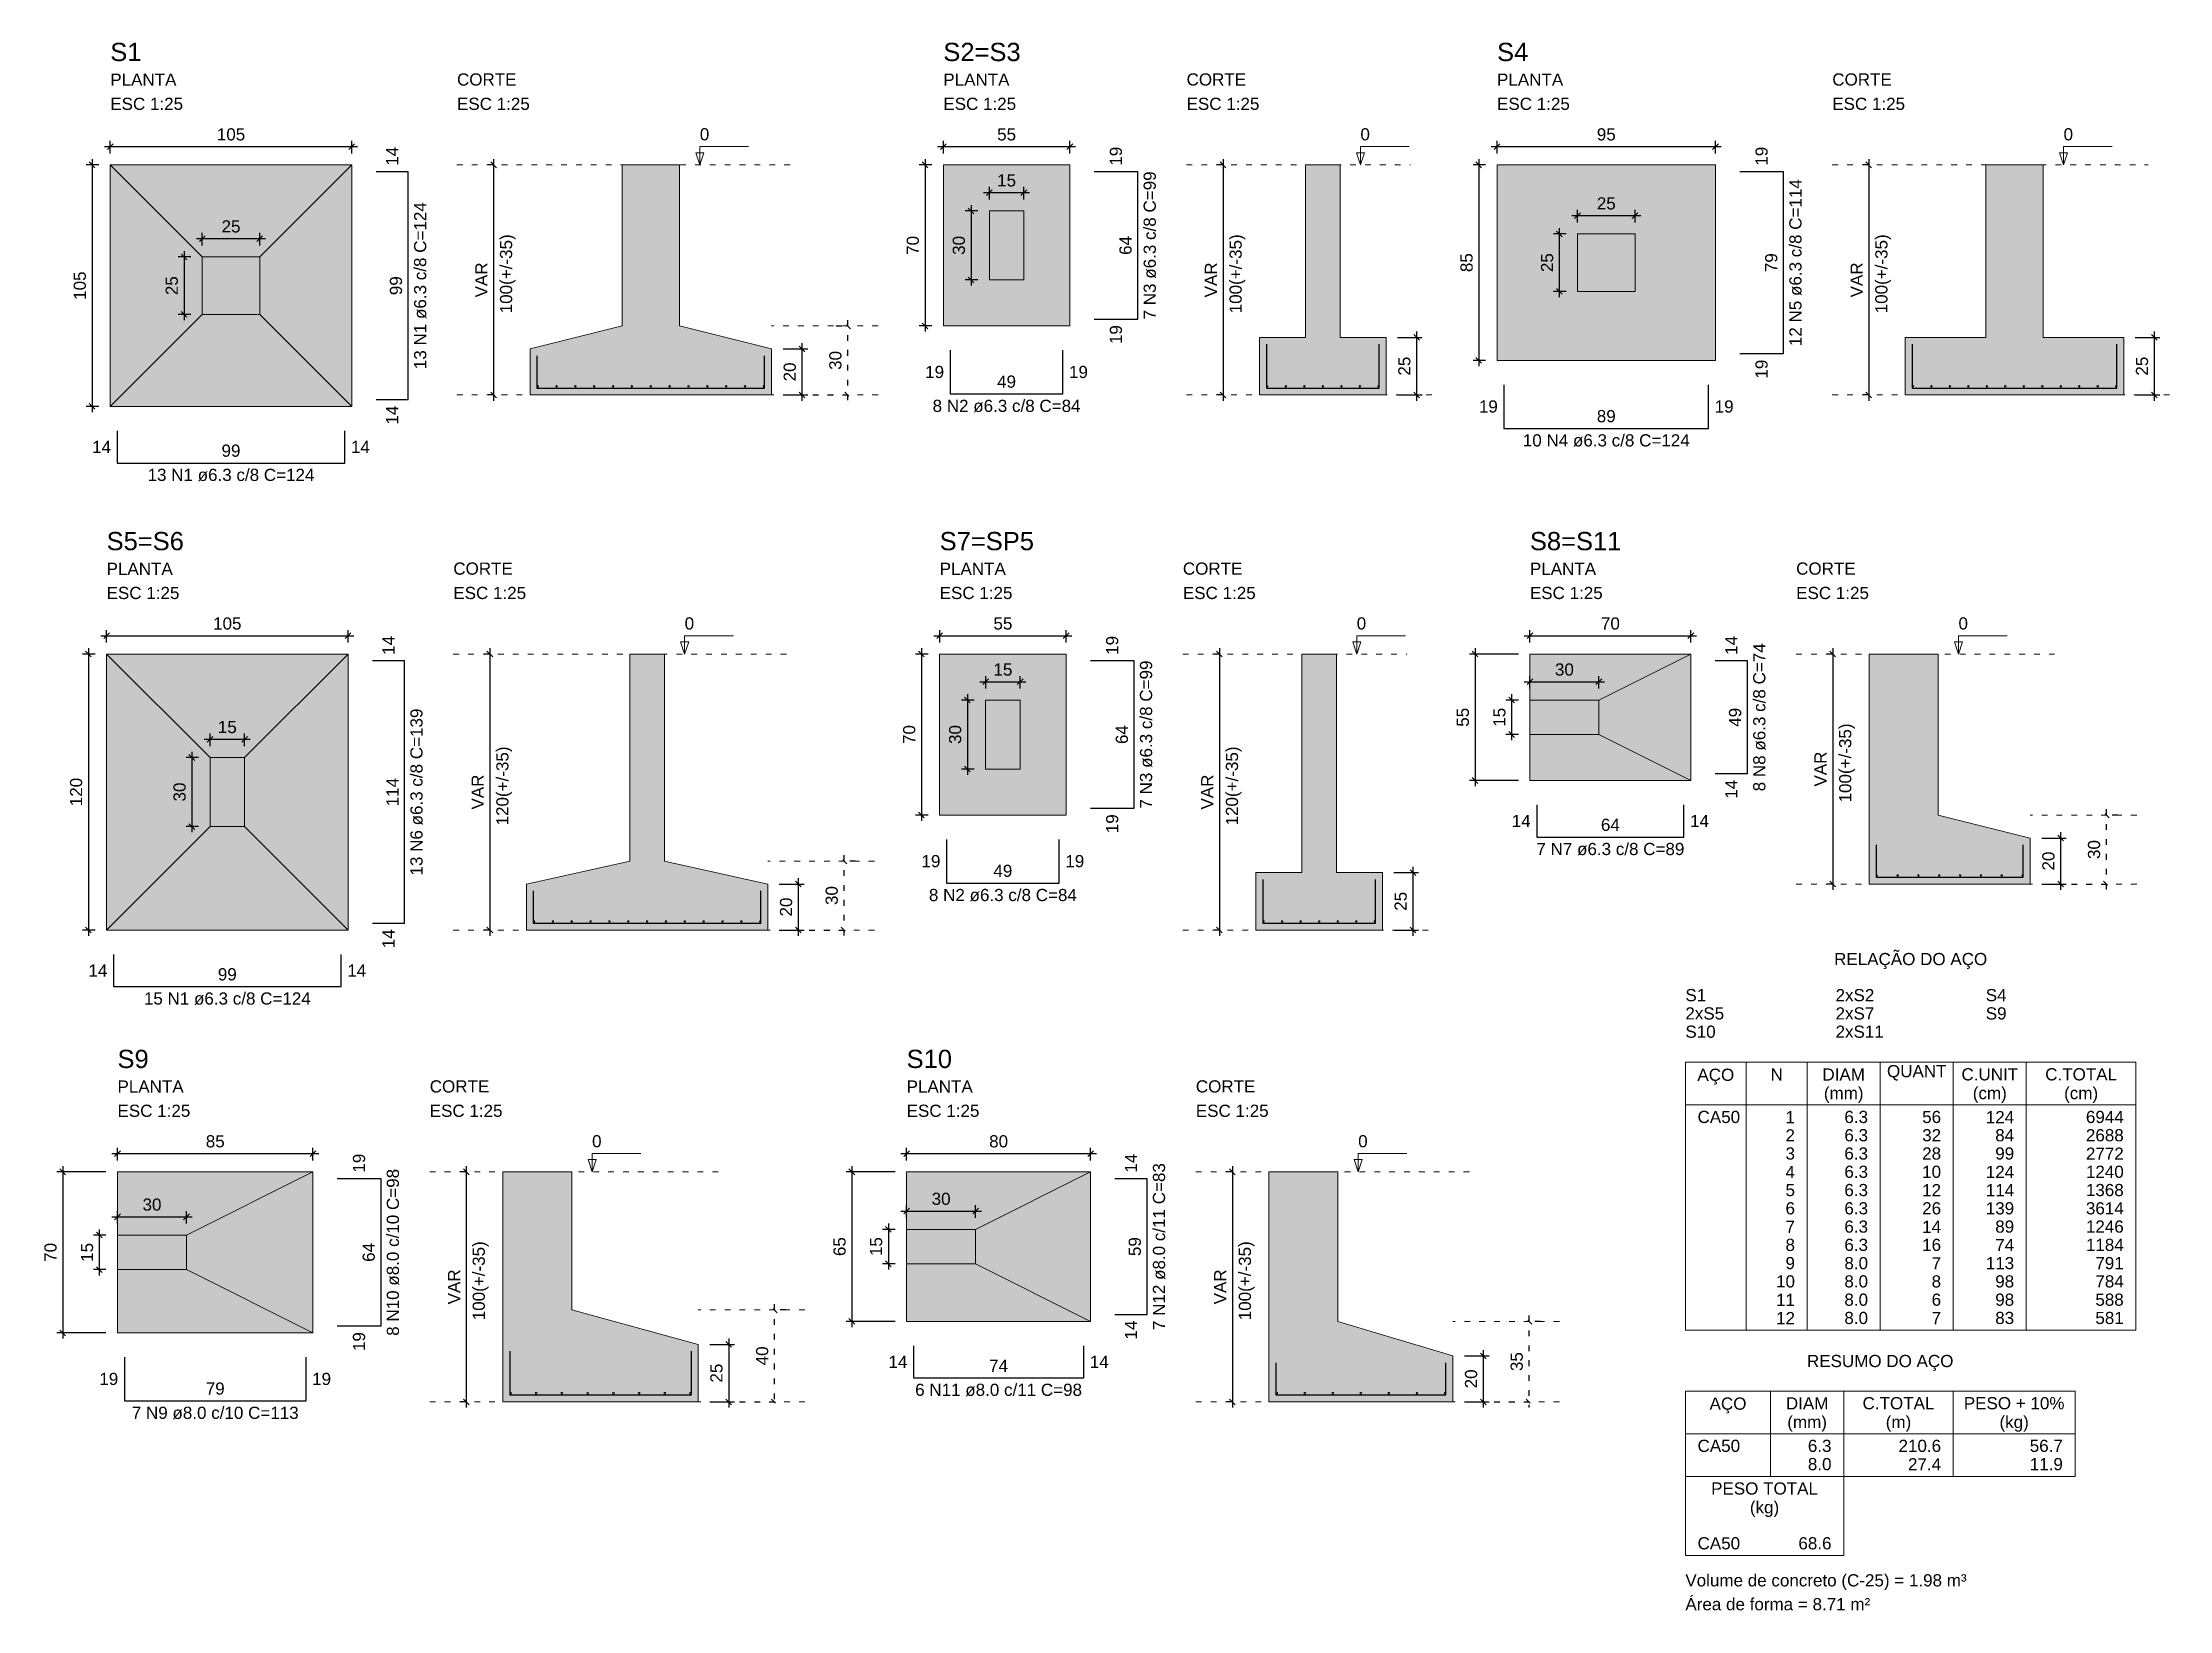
# Model space of a CAD drawing. Header units: inches. Extents: x -52 to 802, y -168 to 85.
# Drawn here: x 166.77 to 203.77, y 38.92 to 66.18 of the extents above; entities that cross this region are included whole.
import ezdxf

# ---------------------------------------------------------------- set-up
doc = ezdxf.new("R2010")
doc.units = ezdxf.units.IN
doc.header["$MEASUREMENT"] = 0
doc.linetypes.add('DOT2', pattern=[3.175, 0, -3.175])
for name, color, linetype, lineweight in [('Descrição da armadura', 7, 'Continuous', 5), ('DT-Armadura', 2, 'Continuous', 30), ('DT-Barras no corte', 5, 'Continuous', 5), ('DT-Cotas', 9, 'Continuous', 5), ('DT-Forma', 5, 'Continuous', 5), ('DT-Hachura sapatas em corte', 43, 'Continuous', 5), ('DT-Hachura sapatas em planta', 43, 'Continuous', 5), ('DT-Pontilhado', 9, 'DOT2', 5), ('DT-Relação do aço', 9, 'Continuous', 5), ('DT-Textos', 7, 'Continuous', 5), ('DT-Título', 3, 'Continuous', 20), ('Textos armaduras', 7, 'Continuous', 5)]:
    doc.layers.add(name, color=color, linetype=linetype, lineweight=lineweight)
doc.styles.add('Arial', font='arial.ttf')
doc.styles.get("Standard").update_dxf_attribs({"font": 'arial.ttf'})
doc.dimstyles.new('UM_25.000000', dxfattribs={"dimtxt": 0.18, "dimasz": 0.1, "dimexe": 0.1, "dimexo": 0.2, "dimgap": 0, "dimtad": 1, "dimtih": 1, "dimtoh": 1, "dimdec": 1, "dimlfac": 25, "dimzin": 0, "dimdsep": 46, "dimtxsty": 'Standard', "dimcen": 0.09, "dimdle": 0.1, "dimadec": 1, "dimazin": 2, "dimtfac": 1, "dimtdec": 4, "dimtofl": 0, "dimtmove": 0, "dimatfit": 3, "dimfxl": 1, "dimtolj": 1, "dimarcsym": 0})

msp = doc.modelspace()

# ---------------------------------------------------------------- texts
at = {"layer": 'Descrição da armadura', "linetype": 'Continuous', "char_height": 0.2118, "attachment_point": 8, "rotation": 90, "line_spacing_factor": 0.798, "style": 'Arial'}
for s, insert, width in [('7 N3 ø6.3 c/8 C=99', (186.1421, 62.6566), 5.161049), ('12 N5 ø6.3 c/8 C=114', (197.3733, 62.3566), 5.820954), ('13 N1 ø6.3 c/8 C=124', (173.4518, 61.9566), 5.820954), ('8 N8 ø6.3 c/8 C=74', (196.7447, 54.4516), 5.161049), ('7 N3 ø6.3 c/8 C=99', (186.078, 54.1516), 5.161049), ('13 N6 ø6.3 c/8 C=139', (173.3878, 53.1516), 5.820954), ('7 N12 ø8.0 c/11 C=83', (186.3031, 45.2482), 5.820954), ('8 N10 ø8.0 c/10 C=98', (172.9774, 45.1482), 5.820954)]:
    msp.add_mtext(s, dxfattribs=dict(at, insert=insert, width=width))
at = {"layer": 'Descrição da armadura', "linetype": 'Continuous', "char_height": 0.2118, "attachment_point": 8, "line_spacing_factor": 0.798, "style": 'Arial'}
for s, insert, width in [('8 N2 ø6.3 c/8 C=84', (183.5408, 59.7553), 5.161049), ('10 N4 ø6.3 c/8 C=124', (193.972, 59.1553), 5.820954), ('13 N1 ø6.3 c/8 C=124', (170.0505, 58.5553), 5.820954), ('7 N7 ø6.3 c/8 C=89', (194.0434, 52.0503), 5.161049), ('8 N2 ø6.3 c/8 C=84', (183.4767, 51.2503), 5.161049), ('15 N1 ø6.3 c/8 C=124', (169.9865, 49.4503), 5.820954), ('6 N11 ø8.0 c/11 C=98', (183.4018, 42.6469), 5.820954), ('7 N9 ø8.0 c/10 C=113', (169.7761, 42.2469), 5.820954)]:
    msp.add_mtext(s, dxfattribs=dict(at, insert=insert, width=width))
at = {"layer": 'DT-Cotas', "char_height": 0.2118, "width": 3.302784, "attachment_point": 8, "rotation": 90, "line_spacing_factor": 0.798, "style": 'Arial'}
for s, insert in [('100(+/-35)', (175.0041, 62.1626)), ('100(+/-35)', (187.6941, 62.1626)), ('100(+/-35)', (198.9261, 62.1626)), ('100(+/-35)', (198.2973, 53.6576)), ('120(+/-35)', (174.9403, 53.2576)), ('120(+/-35)', (187.6303, 53.2576)), ('100(+/-35)', (174.5294, 44.6542)), ('100(+/-35)', (187.8554, 44.6542))]:
    msp.add_mtext(s, dxfattribs=dict(at, insert=insert))
at = {"layer": 'DT-Relação do aço', "linetype": 'Continuous', "char_height": 0.2118, "line_spacing_factor": 0.798, "style": 'Arial'}
for s, insert, width, attachment_point in [('RELAÇÃO DO AÇO', (199.2664, 50.077), 5.340655, 8), ('S1', (195.3478, 49.5118), 0.725664, 7), ('2xS2', (197.96, 49.5118), 1.352255, 7), ('S4', (200.5722, 49.5118), 0.725664, 7), ('2xS5', (195.3478, 49.1941), 1.352255, 7), ('2xS7', (197.96, 49.1941), 1.352255, 7), ('S9', (200.5722, 49.1941), 0.725664, 7), ('S10', (195.3478, 48.8764), 1.055616, 7), ('2xS11', (197.96, 48.8764), 1.682208, 7), ('AÇO', (195.8774, 48.065), 1.285627, 8), ('N', (196.9363, 48.1351), 0.428446, 8), ('DIAM', (198.1012, 48.1351), 1.483193, 8), ('QUANT', (199.372, 48.1351), 2.076471, 8), ('C.UNIT', (200.6428, 48.1351), 1.977398, 8), ('C.TOTAL', (202.2313, 48.1351), 2.505206, 8), ('(mm)', (198.1014, 47.748), 1.383541, 8), ('(cm)', (200.6424, 47.748), 1.185975, 8), ('(cm)', (202.2314, 47.748), 1.185975, 8), ('RESUMO DO AÇO', (198.7364, 43.088), 5.109195, 8), ('AÇO', (196.0894, 42.347), 1.285627, 8), ('DIAM', (197.4658, 42.4165), 1.483193, 8), ('C.TOTAL', (199.0543, 42.4165), 2.505206, 8), ('PESO + 10%', (201.0664, 42.4165), 3.512155, 8), ('(mm)', (197.4654, 42.029), 1.383541, 8), ('(m)', (199.0544, 42.029), 0.889337, 8), ('(kg)', (201.0664, 42.029), 1.021723, 8), ('CA50', (195.5596, 41.6752), 1.484062, 7), ('6.3', (197.8894, 41.6752), 0.824737, 9), ('210.6', (199.7956, 41.6752), 1.484642, 9), ('56.7', (201.9136, 41.6752), 1.154689, 9), ('8.0', (197.8894, 41.3575), 0.824737, 9), ('27.4', (199.7956, 41.3575), 1.154689, 9), ('11.9', (201.9136, 41.3575), 1.154689, 9), ('PESO TOTAL', (196.7245, 40.9339), 3.725364, 8), ('(kg)', (196.7244, 40.546), 1.021723, 8), ('CA50', (195.5596, 39.9808), 1.484062, 7), ('68.6', (197.8894, 39.9808), 1.154689, 9), ('Volume de concreto (C-25) = 1.98 m³', (195.3474, 39.276), 9.809933, 7), ('Área de forma = 8.71 m²', (195.3478, 38.9218), 6.446676, 7)]:
    msp.add_mtext(s, dxfattribs=dict(at, insert=insert, width=width, attachment_point=attachment_point))
at = {"layer": 'DT-Relação do aço', "color": 9, "linetype": 'Continuous', "char_height": 0.2118, "line_spacing_factor": 0.798, "style": 'Arial'}
for s, insert, width, attachment_point in [('CA50', (195.5596, 47.3938), 1.484062, 7), ('1', (197.254, 47.3938), 0.329953, 9), ('6.3', (198.5248, 47.3938), 0.824737, 9), ('56', (199.7956, 47.3938), 0.659905, 9), ('124', (201.0664, 47.3938), 0.989858, 9), ('6944', (202.9726, 47.3938), 1.31981, 9), ('2', (197.254, 47.0761), 0.329953, 9), ('6.3', (198.5248, 47.0761), 0.824737, 9), ('32', (199.7956, 47.0761), 0.659905, 9), ('84', (201.0664, 47.0761), 0.659905, 9), ('2688', (202.9726, 47.0761), 1.31981, 9), ('4', (197.254, 46.4407), 0.329953, 9), ('3', (197.254, 46.7584), 0.329953, 9), ('6.3', (198.5248, 46.7584), 0.824737, 9), ('6.3', (198.5248, 46.4407), 0.824737, 9), ('28', (199.7956, 46.7584), 0.659905, 9), ('10', (199.7956, 46.4407), 0.659905, 9), ('124', (201.0664, 46.4407), 0.989858, 9), ('99', (201.0664, 46.7584), 0.659905, 9), ('2772', (202.9726, 46.7584), 1.31981, 9), ('1240', (202.9726, 46.4407), 1.31981, 9), ('5', (197.254, 46.123), 0.329953, 9), ('6.3', (198.5248, 46.123), 0.824737, 9), ('12', (199.7956, 46.123), 0.659905, 9), ('114', (201.0664, 46.123), 0.989858, 9), ('1368', (202.9726, 46.123), 1.31981, 9), ('6', (197.254, 45.8053), 0.329953, 9), ('6.3', (198.5248, 45.8053), 0.824737, 9), ('26', (199.7956, 45.8053), 0.659905, 9), ('139', (201.0664, 45.8053), 0.989858, 9), ('3614', (202.9726, 45.8053), 1.31981, 9), ('7', (197.254, 45.4876), 0.329953, 9), ('6.3', (198.5248, 45.4876), 0.824737, 9), ('14', (199.7956, 45.4876), 0.659905, 9), ('89', (201.0664, 45.4876), 0.659905, 9), ('1246', (202.9726, 45.4876), 1.31981, 9), ('8', (197.254, 45.1699), 0.329953, 9), ('6.3', (198.5248, 45.1699), 0.824737, 9), ('16', (199.7956, 45.1699), 0.659905, 9), ('74', (201.0664, 45.1699), 0.659905, 9), ('1184', (202.9726, 45.1699), 1.31981, 9), ('9', (197.254, 44.8522), 0.329953, 9), ('8.0', (198.5248, 44.8522), 0.824737, 9), ('7', (199.7956, 44.8522), 0.329953, 9), ('113', (201.0664, 44.8522), 0.989858, 9), ('791', (202.9726, 44.8522), 0.989858, 9), ('10', (197.254, 44.5345), 0.659905, 9), ('11', (197.254, 44.2168), 0.659905, 9), ('8.0', (198.5248, 44.5345), 0.824737, 9), ('8.0', (198.5248, 44.2168), 0.824737, 9), ('8', (199.7956, 44.5345), 0.329953, 9), ('6', (199.7956, 44.2168), 0.329953, 9), ('98', (201.0664, 44.5345), 0.659905, 9), ('98', (201.0664, 44.2168), 0.659905, 9), ('588', (202.9726, 44.2168), 0.989858, 9), ('784', (202.9726, 44.5345), 0.989858, 9), ('12', (197.254, 43.8991), 0.659905, 9), ('8.0', (198.5248, 43.8991), 0.824737, 9), ('7', (199.7956, 43.8991), 0.329953, 9), ('83', (201.0664, 43.8991), 0.659905, 9), ('581', (202.9726, 43.8991), 0.989858, 9)]:
    msp.add_mtext(s, dxfattribs=dict(at, insert=insert, width=width, attachment_point=attachment_point))
at = {"layer": 'DT-Textos', "char_height": 0.2118, "attachment_point": 7, "line_spacing_factor": 0.798, "style": 'Arial'}
for s, insert, width in [('PLANTA', (167.9505, 65.4333), 2.768071), ('CORTE', (173.9813, 65.4333), 2.490465), ('PLANTA', (182.4408, 65.4333), 2.768071), ('CORTE', (186.6716, 65.4333), 2.490465), ('PLANTA', (192.072, 65.4333), 2.768071), ('CORTE', (197.9028, 65.4333), 2.490465), ('ESC 1:25', (167.9505, 65.0097), 3.045677), ('ESC 1:25', (173.9813, 65.0097), 3.045677), ('ESC 1:25', (182.4408, 65.0097), 3.045677), ('ESC 1:25', (186.6716, 65.0097), 3.045677), ('ESC 1:25', (192.072, 65.0097), 3.045677), ('ESC 1:25', (197.9028, 65.0097), 3.045677), ('0', (178.2051, 64.4802), 0.395737), ('0', (189.6954, 64.4802), 0.395737), ('0', (201.9266, 64.4802), 0.395737), ('PLANTA', (167.8865, 56.9283), 2.768071), ('CORTE', (173.9173, 56.9283), 2.490465), ('PLANTA', (182.3767, 56.9283), 2.768071), ('CORTE', (186.6075, 56.9283), 2.490465), ('PLANTA', (192.6434, 56.9283), 2.768071), ('CORTE', (197.2742, 56.9283), 2.490465), ('ESC 1:25', (167.8865, 56.5047), 3.045677), ('ESC 1:25', (173.9173, 56.5047), 3.045677), ('ESC 1:25', (182.3767, 56.5047), 3.045677), ('ESC 1:25', (186.6075, 56.5047), 3.045677), ('ESC 1:25', (192.6434, 56.5047), 3.045677), ('ESC 1:25', (197.2742, 56.5047), 3.045677), ('0', (177.9411, 55.9752), 0.395737), ('0', (189.6313, 55.9752), 0.395737), ('0', (200.098, 55.9752), 0.395737), ('PLANTA', (168.0761, 47.9249), 2.768071), ('CORTE', (173.5069, 47.9249), 2.490465), ('PLANTA', (181.8018, 47.9249), 2.768071), ('CORTE', (186.8326, 47.9249), 2.490465), ('ESC 1:25', (168.0761, 47.5013), 3.045677), ('ESC 1:25', (173.5069, 47.5013), 3.045677), ('ESC 1:25', (181.8018, 47.5013), 3.045677), ('ESC 1:25', (186.8326, 47.5013), 3.045677), ('0', (176.3307, 46.9718), 0.395737), ('0', (189.6564, 46.9718), 0.395737)]:
    msp.add_mtext(s, dxfattribs=dict(at, insert=insert, width=width))
at = {"layer": 'DT-Título', "char_height": 0.3177, "attachment_point": 7, "line_spacing_factor": 0.798, "style": 'Arial'}
for s, insert, width in [('S1', (167.9505, 65.8569), 0.870342), ('S2=S3', (182.4408, 65.8569), 2.156226), ('S4', (192.072, 65.8569), 0.870342), ('S5=S6', (167.8865, 57.3519), 2.156226), ('S7=SP5', (182.3767, 57.3519), 3.105437), ('S8=S11', (192.6434, 57.3519), 2.551962), ('S9', (168.0761, 48.3485), 0.870342), ('S10', (181.8018, 48.3485), 1.266079)]:
    msp.add_mtext(s, dxfattribs=dict(at, insert=insert, width=width))
at = {"layer": 'Textos armaduras', "linetype": 'Continuous', "char_height": 0.2118, "attachment_point": 7, "rotation": 90, "line_spacing_factor": 0.798, "style": 'Arial'}
for s, insert, width in [('14', (172.96, 64.0425), 0.659905), ('19', (185.5503, 64.0425), 0.659905), ('19', (196.7815, 64.0425), 0.659905), ('64', (185.7185, 62.4916), 0.659905), ('79', (196.9497, 62.1916), 0.659905), ('99', (173.0282, 61.7916), 0.659905), ('19', (185.5503, 60.9407), 0.659905), ('19', (196.7815, 60.3407), 0.659905), ('14', (172.96, 59.5407), 0.659905), ('14', (172.896, 55.5375), 0.659905), ('19', (185.4862, 55.5375), 0.659905), ('14', (196.2529, 55.5375), 0.659905), ('49', (196.3211, 54.2866), 0.659905), ('64', (185.6544, 53.9866), 0.659905), ('114', (172.9642, 52.9042), 0.989858), ('14', (196.2529, 53.0358), 0.659905), ('19', (185.4862, 52.4358), 0.659905), ('14', (172.896, 50.4358), 0.659905), ('19', (172.3856, 46.5341), 0.659905), ('14', (185.8113, 46.5341), 0.659905), ('64', (172.5538, 44.9833), 0.659905), ('59', (185.8795, 45.0833), 0.659905), ('19', (172.3856, 43.4324), 0.659905), ('14', (185.8113, 43.6324), 0.659905)]:
    msp.add_mtext(s, dxfattribs=dict(at, insert=insert, width=width))
at = {"layer": 'Textos armaduras', "linetype": 'Continuous', "char_height": 0.2118, "width": 0.659905, "attachment_point": 7, "line_spacing_factor": 0.798, "style": 'Arial'}
for s, insert in [('19', (182.1249, 60.3471)), ('49', (183.3758, 60.1789)), ('19', (184.6267, 60.3471)), ('19', (191.7561, 59.7471)), ('19', (195.8579, 59.7471)), ('89', (193.807, 59.5789)), ('14', (167.6346, 59.0471)), ('99', (169.8855, 58.9789)), ('14', (172.1364, 59.0471)), ('14', (192.3275, 52.5421)), ('64', (193.8784, 52.4739)), ('14', (195.4293, 52.5421)), ('19', (182.0609, 51.8421)), ('49', (183.3117, 51.6739)), ('19', (184.5626, 51.8421)), ('14', (167.5706, 49.9421)), ('99', (169.8215, 49.8739)), ('14', (172.0724, 49.9421)), ('14', (181.4859, 43.1387)), ('14', (184.9877, 43.1387)), ('19', (167.7603, 42.8387)), ('19', (171.462, 42.8387)), ('74', (183.2368, 43.0705)), ('79', (169.6111, 42.6705))]:
    msp.add_mtext(s, dxfattribs=dict(at, insert=insert))

# ---------------------------------------------------------------- blocks, each defined once
blk = doc.blocks.new('_Oblique')
at = {"color": 0, "linetype": 'ByBlock', "lineweight": -2}
blk.add_line((-0.5, -0.5), (0.5, 0.5), dxfattribs=at)
blk = doc.blocks.new('*D339')
at = {"layer": 'Defpoints', "color": 0, "transparency": 16777216}
for p in [(167.951, 64.057), (167.633, 59.857), (167.951, 59.857)]:
    blk.add_point(p, dxfattribs=at)
at = {"layer": 'DT-Cotas', "color": 0, "lineweight": -2, "transparency": 16777216}
for p, q in [((167.751, 64.057), (167.533, 64.057)), ((167.633, 64.157), (167.633, 59.757)), ((167.751, 59.857), (167.533, 59.857))]:
    blk.add_line(p, q, dxfattribs=at)
at = {"layer": 'DT-Cotas', "color": 0, "lineweight": -2, "transparency": 16777216, "xscale": 0.1, "yscale": 0.1, "zscale": 0.1}
for p, rotation in [((167.633, 64.057), 90), ((167.633, 59.857), 270)]:
    blk.add_blockref('_Oblique', p, dxfattribs=dict(at, rotation=rotation))
at = {"layer": 'DT-Cotas', "transparency": 16777216, "insert": (167.421, 61.957), "char_height": 0.2118, "attachment_point": 5, "rotation": 90, "style": 'Arial'}
blk.add_mtext('\\A1;105', dxfattribs=at)
blk = doc.blocks.new('*D340')
at = {"layer": 'Defpoints', "color": 0, "transparency": 16777216}
for p in [(172.151, 64.374), (167.951, 64.057), (172.151, 64.057)]:
    blk.add_point(p, dxfattribs=at)
at = {"layer": 'DT-Cotas', "color": 0, "lineweight": -2, "transparency": 16777216}
for p, q in [((167.851, 64.374), (172.251, 64.374)), ((167.951, 64.257), (167.951, 64.474)), ((172.151, 64.257), (172.151, 64.474))]:
    blk.add_line(p, q, dxfattribs=at)
at = {"layer": 'DT-Cotas', "color": 0, "lineweight": -2, "transparency": 16777216, "xscale": 0.1, "yscale": 0.1, "zscale": 0.1, "rotation": 180}
blk.add_blockref('_Oblique', (167.951, 64.374), dxfattribs=at)
at = {"layer": 'DT-Cotas', "color": 0, "lineweight": -2, "transparency": 16777216, "xscale": 0.1, "yscale": 0.1, "zscale": 0.1}
blk.add_blockref('_Oblique', (172.151, 64.374), dxfattribs=at)
at = {"layer": 'DT-Cotas', "transparency": 16777216, "insert": (170.051, 64.586), "char_height": 0.2118, "attachment_point": 5, "rotation": 0.0057, "style": 'Arial'}
blk.add_mtext('\\A1;105', dxfattribs=at)
blk = doc.blocks.new('*D341')
at = {"layer": 'Defpoints', "color": 0, "transparency": 16777216}
for p in [(169.551, 62.457), (169.233, 61.457), (169.551, 61.457)]:
    blk.add_point(p, dxfattribs=at)
at = {"layer": 'DT-Cotas', "color": 0, "lineweight": -2, "transparency": 16777216}
for p, q in [((169.233, 62.557), (169.233, 61.357)), ((169.351, 62.457), (169.133, 62.457)), ((169.351, 61.457), (169.133, 61.457))]:
    blk.add_line(p, q, dxfattribs=at)
at = {"layer": 'DT-Cotas', "color": 0, "lineweight": -2, "transparency": 16777216, "xscale": 0.1, "yscale": 0.1, "zscale": 0.1}
for p, rotation in [((169.233, 62.457), 90), ((169.233, 61.457), 270)]:
    blk.add_blockref('_Oblique', p, dxfattribs=dict(at, rotation=rotation))
at = {"layer": 'DT-Cotas', "transparency": 16777216, "insert": (169.021, 61.957), "char_height": 0.2118, "attachment_point": 5, "rotation": 90, "style": 'Arial'}
blk.add_mtext('\\A1;25', dxfattribs=at)
blk = doc.blocks.new('*D342')
at = {"layer": 'Defpoints', "color": 0, "transparency": 16777216}
for p in [(170.551, 62.774), (169.551, 62.457), (170.551, 62.457)]:
    blk.add_point(p, dxfattribs=at)
at = {"layer": 'DT-Cotas', "color": 0, "lineweight": -2, "transparency": 16777216}
for p, q in [((169.451, 62.774), (170.651, 62.774)), ((169.551, 62.657), (169.551, 62.874)), ((170.551, 62.657), (170.551, 62.874))]:
    blk.add_line(p, q, dxfattribs=at)
at = {"layer": 'DT-Cotas', "color": 0, "lineweight": -2, "transparency": 16777216, "xscale": 0.1, "yscale": 0.1, "zscale": 0.1, "rotation": 180}
blk.add_blockref('_Oblique', (169.551, 62.774), dxfattribs=at)
at = {"layer": 'DT-Cotas', "color": 0, "lineweight": -2, "transparency": 16777216, "xscale": 0.1, "yscale": 0.1, "zscale": 0.1}
blk.add_blockref('_Oblique', (170.551, 62.774), dxfattribs=at)
at = {"layer": 'DT-Cotas', "transparency": 16777216, "insert": (170.051, 62.986), "char_height": 0.2118, "attachment_point": 5, "rotation": 0.0057, "style": 'Arial'}
blk.add_mtext('\\A1;25', dxfattribs=at)
blk = doc.blocks.new('*D343')
at = {"layer": 'Defpoints', "color": 0, "transparency": 16777216}
for p in [(174.829, 64.057), (174.617, 60.057), (174.829, 60.057)]:
    blk.add_point(p, dxfattribs=at)
at = {"layer": 'DT-Cotas', "color": 0, "lineweight": -2, "transparency": 16777216}
for p, q in [((174.629, 64.057), (174.517, 64.057)), ((174.617, 64.157), (174.617, 59.957)), ((174.629, 60.057), (174.517, 60.057))]:
    blk.add_line(p, q, dxfattribs=at)
at = {"layer": 'DT-Cotas', "color": 0, "lineweight": -2, "transparency": 16777216, "xscale": 0.1, "yscale": 0.1, "zscale": 0.1}
for p, rotation in [((174.617, 64.057), 90), ((174.617, 60.057), 270)]:
    blk.add_blockref('_Oblique', p, dxfattribs=dict(at, rotation=rotation))
at = {"layer": 'DT-Cotas', "transparency": 16777216, "insert": (174.405, 62.057), "char_height": 0.2118, "attachment_point": 5, "rotation": 90, "style": 'Arial'}
blk.add_mtext('\\A1;VAR', dxfattribs=at)
blk = doc.blocks.new('*D344')
at = {"layer": 'Defpoints', "color": 0, "transparency": 16777216}
for p in [(179.452, 60.857), (179.452, 60.057), (179.982, 60.057)]:
    blk.add_point(p, dxfattribs=at)
at = {"layer": 'DT-Cotas', "color": 0, "lineweight": -2, "transparency": 16777216}
for p, q in [((179.652, 60.857), (180.082, 60.857)), ((179.982, 60.957), (179.982, 59.957)), ((179.652, 60.057), (180.082, 60.057))]:
    blk.add_line(p, q, dxfattribs=at)
at = {"layer": 'DT-Cotas', "color": 0, "lineweight": -2, "transparency": 16777216, "xscale": 0.1, "yscale": 0.1, "zscale": 0.1}
for p, rotation in [((179.982, 60.857), 90), ((179.982, 60.057), 270)]:
    blk.add_blockref('_Oblique', p, dxfattribs=dict(at, rotation=rotation))
at = {"layer": 'DT-Cotas', "transparency": 16777216, "insert": (179.77, 60.457), "char_height": 0.2118, "attachment_point": 5, "rotation": 90, "style": 'Arial'}
blk.add_mtext('\\A1;20', dxfattribs=at)
blk = doc.blocks.new('*D345')
at = {"layer": 'Defpoints', "color": 0, "ltscale": 0.05, "transparency": 16777216}
for p in [(180.776, 61.257), (179.452, 60.057), (180.776, 60.057)]:
    blk.add_point(p, dxfattribs=at)
at = {"layer": 'DT-Pontilhado', "color": 0, "lineweight": -2, "ltscale": 0.05, "transparency": 16777216}
for p, q in [((180.576, 61.257), (180.676, 61.257)), ((180.776, 61.357), (180.776, 59.957)), ((179.652, 60.057), (180.876, 60.057))]:
    blk.add_line(p, q, dxfattribs=at)
at = {"layer": 'DT-Pontilhado', "color": 0, "lineweight": -2, "ltscale": 0.05, "transparency": 16777216, "xscale": 0.1, "yscale": 0.1, "zscale": 0.1}
for p, rotation in [((180.776, 61.257), 90), ((180.776, 60.057), 270)]:
    blk.add_blockref('_Oblique', p, dxfattribs=dict(at, rotation=rotation))
at = {"layer": 'DT-Pontilhado', "ltscale": 0.05, "transparency": 16777216, "insert": (180.564, 60.657), "char_height": 0.2118, "attachment_point": 5, "rotation": 90, "style": 'Arial'}
blk.add_mtext('\\A1;30', dxfattribs=at)
blk = doc.blocks.new('*D346')
at = {"layer": 'Defpoints', "color": 0, "transparency": 16777216}
for p in [(182.441, 64.057), (182.123, 61.257), (182.441, 61.257)]:
    blk.add_point(p, dxfattribs=at)
at = {"layer": 'DT-Cotas', "color": 0, "lineweight": -2, "transparency": 16777216}
for p, q in [((182.241, 64.057), (182.023, 64.057)), ((182.123, 64.157), (182.123, 61.157)), ((182.241, 61.257), (182.023, 61.257))]:
    blk.add_line(p, q, dxfattribs=at)
at = {"layer": 'DT-Cotas', "color": 0, "lineweight": -2, "transparency": 16777216, "xscale": 0.1, "yscale": 0.1, "zscale": 0.1}
for p, rotation in [((182.123, 64.057), 90), ((182.123, 61.257), 270)]:
    blk.add_blockref('_Oblique', p, dxfattribs=dict(at, rotation=rotation))
at = {"layer": 'DT-Cotas', "transparency": 16777216, "insert": (181.911, 62.657), "char_height": 0.2118, "attachment_point": 5, "rotation": 90, "style": 'Arial'}
blk.add_mtext('\\A1;70', dxfattribs=at)
blk = doc.blocks.new('*D347')
at = {"layer": 'Defpoints', "color": 0, "transparency": 16777216}
for p in [(184.641, 64.374), (182.441, 64.057), (184.641, 64.057)]:
    blk.add_point(p, dxfattribs=at)
at = {"layer": 'DT-Cotas', "color": 0, "lineweight": -2, "transparency": 16777216}
for p, q in [((182.341, 64.374), (184.741, 64.374)), ((182.441, 64.257), (182.441, 64.474)), ((184.641, 64.257), (184.641, 64.474))]:
    blk.add_line(p, q, dxfattribs=at)
at = {"layer": 'DT-Cotas', "color": 0, "lineweight": -2, "transparency": 16777216, "xscale": 0.1, "yscale": 0.1, "zscale": 0.1, "rotation": 180}
blk.add_blockref('_Oblique', (182.441, 64.374), dxfattribs=at)
at = {"layer": 'DT-Cotas', "color": 0, "lineweight": -2, "transparency": 16777216, "xscale": 0.1, "yscale": 0.1, "zscale": 0.1}
blk.add_blockref('_Oblique', (184.641, 64.374), dxfattribs=at)
at = {"layer": 'DT-Cotas', "transparency": 16777216, "insert": (183.541, 64.586), "char_height": 0.2118, "attachment_point": 5, "rotation": 0.0057, "style": 'Arial'}
blk.add_mtext('\\A1;55', dxfattribs=at)
blk = doc.blocks.new('*D348')
at = {"layer": 'Defpoints', "color": 0, "transparency": 16777216}
for p in [(183.241, 63.257), (182.923, 62.057), (183.241, 62.057)]:
    blk.add_point(p, dxfattribs=at)
at = {"layer": 'DT-Cotas', "color": 0, "lineweight": -2, "transparency": 16777216}
for p, q in [((182.923, 63.357), (182.923, 61.957)), ((183.041, 63.257), (182.823, 63.257)), ((183.041, 62.057), (182.823, 62.057))]:
    blk.add_line(p, q, dxfattribs=at)
at = {"layer": 'DT-Cotas', "color": 0, "lineweight": -2, "transparency": 16777216, "xscale": 0.1, "yscale": 0.1, "zscale": 0.1}
for p, rotation in [((182.923, 63.257), 90), ((182.923, 62.057), 270)]:
    blk.add_blockref('_Oblique', p, dxfattribs=dict(at, rotation=rotation))
at = {"layer": 'DT-Cotas', "transparency": 16777216, "insert": (182.711, 62.657), "char_height": 0.2118, "attachment_point": 5, "rotation": 90, "style": 'Arial'}
blk.add_mtext('\\A1;30', dxfattribs=at)
blk = doc.blocks.new('*D349')
at = {"layer": 'Defpoints', "color": 0, "transparency": 16777216}
for p in [(183.841, 63.574), (183.241, 63.257), (183.841, 63.257)]:
    blk.add_point(p, dxfattribs=at)
at = {"layer": 'DT-Cotas', "color": 0, "lineweight": -2, "transparency": 16777216}
for p, q in [((183.241, 63.457), (183.241, 63.674)), ((183.841, 63.457), (183.841, 63.674)), ((183.141, 63.574), (183.941, 63.574))]:
    blk.add_line(p, q, dxfattribs=at)
at = {"layer": 'DT-Cotas', "color": 0, "lineweight": -2, "transparency": 16777216, "xscale": 0.1, "yscale": 0.1, "zscale": 0.1, "rotation": 180}
blk.add_blockref('_Oblique', (183.241, 63.574), dxfattribs=at)
at = {"layer": 'DT-Cotas', "color": 0, "lineweight": -2, "transparency": 16777216, "xscale": 0.1, "yscale": 0.1, "zscale": 0.1}
blk.add_blockref('_Oblique', (183.841, 63.574), dxfattribs=at)
at = {"layer": 'DT-Cotas', "transparency": 16777216, "insert": (183.541, 63.786), "char_height": 0.2118, "attachment_point": 5, "rotation": 0.0057, "style": 'Arial'}
blk.add_mtext('\\A1;15', dxfattribs=at)
blk = doc.blocks.new('*D350')
at = {"layer": 'Defpoints', "color": 0, "transparency": 16777216}
for p in [(187.519, 64.057), (187.307, 60.057), (187.519, 60.057)]:
    blk.add_point(p, dxfattribs=at)
at = {"layer": 'DT-Cotas', "color": 0, "lineweight": -2, "transparency": 16777216}
for p, q in [((187.319, 64.057), (187.207, 64.057)), ((187.307, 64.157), (187.307, 59.957)), ((187.319, 60.057), (187.207, 60.057))]:
    blk.add_line(p, q, dxfattribs=at)
at = {"layer": 'DT-Cotas', "color": 0, "lineweight": -2, "transparency": 16777216, "xscale": 0.1, "yscale": 0.1, "zscale": 0.1}
for p, rotation in [((187.307, 64.057), 90), ((187.307, 60.057), 270)]:
    blk.add_blockref('_Oblique', p, dxfattribs=dict(at, rotation=rotation))
at = {"layer": 'DT-Cotas', "transparency": 16777216, "insert": (187.095, 62.057), "char_height": 0.2118, "attachment_point": 5, "rotation": 90, "style": 'Arial'}
blk.add_mtext('\\A1;VAR', dxfattribs=at)
blk = doc.blocks.new('*D351')
at = {"layer": 'Defpoints', "color": 0, "transparency": 16777216}
for p in [(190.142, 61.057), (190.142, 60.057), (190.672, 60.057)]:
    blk.add_point(p, dxfattribs=at)
at = {"layer": 'DT-Cotas', "color": 0, "lineweight": -2, "transparency": 16777216}
for p, q in [((190.342, 61.057), (190.772, 61.057)), ((190.672, 61.157), (190.672, 59.957)), ((190.342, 60.057), (190.772, 60.057))]:
    blk.add_line(p, q, dxfattribs=at)
at = {"layer": 'DT-Cotas', "color": 0, "lineweight": -2, "transparency": 16777216, "xscale": 0.1, "yscale": 0.1, "zscale": 0.1}
for p, rotation in [((190.672, 61.057), 90), ((190.672, 60.057), 270)]:
    blk.add_blockref('_Oblique', p, dxfattribs=dict(at, rotation=rotation))
at = {"layer": 'DT-Cotas', "transparency": 16777216, "insert": (190.46, 60.557), "char_height": 0.2118, "attachment_point": 5, "rotation": 90, "style": 'Arial'}
blk.add_mtext('\\A1;25', dxfattribs=at)
blk = doc.blocks.new('*D352')
at = {"layer": 'Defpoints', "color": 0, "transparency": 16777216}
for p in [(192.072, 64.057), (191.754, 60.657), (192.072, 60.657)]:
    blk.add_point(p, dxfattribs=at)
at = {"layer": 'DT-Cotas', "color": 0, "lineweight": -2, "transparency": 16777216}
for p, q in [((191.872, 64.057), (191.654, 64.057)), ((191.754, 64.157), (191.754, 60.557)), ((191.872, 60.657), (191.654, 60.657))]:
    blk.add_line(p, q, dxfattribs=at)
at = {"layer": 'DT-Cotas', "color": 0, "lineweight": -2, "transparency": 16777216, "xscale": 0.1, "yscale": 0.1, "zscale": 0.1}
for p, rotation in [((191.754, 64.057), 90), ((191.754, 60.657), 270)]:
    blk.add_blockref('_Oblique', p, dxfattribs=dict(at, rotation=rotation))
at = {"layer": 'DT-Cotas', "transparency": 16777216, "insert": (191.543, 62.357), "char_height": 0.2118, "attachment_point": 5, "rotation": 90, "style": 'Arial'}
blk.add_mtext('\\A1;85', dxfattribs=at)
blk = doc.blocks.new('*D353')
at = {"layer": 'Defpoints', "color": 0, "transparency": 16777216}
for p in [(195.872, 64.374), (192.072, 64.057), (195.872, 64.057)]:
    blk.add_point(p, dxfattribs=at)
at = {"layer": 'DT-Cotas', "color": 0, "lineweight": -2, "transparency": 16777216}
for p, q in [((191.972, 64.374), (195.972, 64.374)), ((192.072, 64.257), (192.072, 64.474)), ((195.872, 64.257), (195.872, 64.474))]:
    blk.add_line(p, q, dxfattribs=at)
at = {"layer": 'DT-Cotas', "color": 0, "lineweight": -2, "transparency": 16777216, "xscale": 0.1, "yscale": 0.1, "zscale": 0.1, "rotation": 180}
blk.add_blockref('_Oblique', (192.072, 64.374), dxfattribs=at)
at = {"layer": 'DT-Cotas', "color": 0, "lineweight": -2, "transparency": 16777216, "xscale": 0.1, "yscale": 0.1, "zscale": 0.1}
blk.add_blockref('_Oblique', (195.872, 64.374), dxfattribs=at)
at = {"layer": 'DT-Cotas', "transparency": 16777216, "insert": (193.972, 64.586), "char_height": 0.2118, "attachment_point": 5, "rotation": 0.0057, "style": 'Arial'}
blk.add_mtext('\\A1;95', dxfattribs=at)
blk = doc.blocks.new('*D354')
at = {"layer": 'Defpoints', "color": 0, "transparency": 16777216}
for p in [(193.472, 62.857), (193.154, 61.857), (193.472, 61.857)]:
    blk.add_point(p, dxfattribs=at)
at = {"layer": 'DT-Cotas', "color": 0, "lineweight": -2, "transparency": 16777216}
for p, q in [((193.154, 62.957), (193.154, 61.757)), ((193.272, 62.857), (193.054, 62.857)), ((193.272, 61.857), (193.054, 61.857))]:
    blk.add_line(p, q, dxfattribs=at)
at = {"layer": 'DT-Cotas', "color": 0, "lineweight": -2, "transparency": 16777216, "xscale": 0.1, "yscale": 0.1, "zscale": 0.1}
for p, rotation in [((193.154, 62.857), 90), ((193.154, 61.857), 270)]:
    blk.add_blockref('_Oblique', p, dxfattribs=dict(at, rotation=rotation))
at = {"layer": 'DT-Cotas', "transparency": 16777216, "insert": (192.943, 62.357), "char_height": 0.2118, "attachment_point": 5, "rotation": 90, "style": 'Arial'}
blk.add_mtext('\\A1;25', dxfattribs=at)
blk = doc.blocks.new('*D355')
at = {"layer": 'Defpoints', "color": 0, "transparency": 16777216}
for p in [(194.472, 63.174), (193.472, 62.857), (194.472, 62.857)]:
    blk.add_point(p, dxfattribs=at)
at = {"layer": 'DT-Cotas', "color": 0, "lineweight": -2, "transparency": 16777216}
for p, q in [((193.472, 63.057), (193.472, 63.274)), ((194.472, 63.057), (194.472, 63.274)), ((193.372, 63.174), (194.572, 63.174))]:
    blk.add_line(p, q, dxfattribs=at)
at = {"layer": 'DT-Cotas', "color": 0, "lineweight": -2, "transparency": 16777216, "xscale": 0.1, "yscale": 0.1, "zscale": 0.1, "rotation": 180}
blk.add_blockref('_Oblique', (193.472, 63.174), dxfattribs=at)
at = {"layer": 'DT-Cotas', "color": 0, "lineweight": -2, "transparency": 16777216, "xscale": 0.1, "yscale": 0.1, "zscale": 0.1}
blk.add_blockref('_Oblique', (194.472, 63.174), dxfattribs=at)
at = {"layer": 'DT-Cotas', "transparency": 16777216, "insert": (193.972, 63.386), "char_height": 0.2118, "attachment_point": 5, "rotation": 0.0057, "style": 'Arial'}
blk.add_mtext('\\A1;25', dxfattribs=at)
blk = doc.blocks.new('*D356')
at = {"layer": 'Defpoints', "color": 0, "transparency": 16777216}
for p in [(198.75, 64.057), (198.538, 60.057), (198.75, 60.057)]:
    blk.add_point(p, dxfattribs=at)
at = {"layer": 'DT-Cotas', "color": 0, "lineweight": -2, "transparency": 16777216}
for p, q in [((198.55, 64.057), (198.438, 64.057)), ((198.538, 64.157), (198.538, 59.957)), ((198.55, 60.057), (198.438, 60.057))]:
    blk.add_line(p, q, dxfattribs=at)
at = {"layer": 'DT-Cotas', "color": 0, "lineweight": -2, "transparency": 16777216, "xscale": 0.1, "yscale": 0.1, "zscale": 0.1}
for p, rotation in [((198.538, 64.057), 90), ((198.538, 60.057), 270)]:
    blk.add_blockref('_Oblique', p, dxfattribs=dict(at, rotation=rotation))
at = {"layer": 'DT-Cotas', "transparency": 16777216, "insert": (198.326, 62.057), "char_height": 0.2118, "attachment_point": 5, "rotation": 90, "style": 'Arial'}
blk.add_mtext('\\A1;VAR', dxfattribs=at)
blk = doc.blocks.new('*D357')
at = {"layer": 'Defpoints', "color": 0, "transparency": 16777216}
for p in [(202.974, 61.057), (202.974, 60.057), (203.503, 60.057)]:
    blk.add_point(p, dxfattribs=at)
at = {"layer": 'DT-Cotas', "color": 0, "lineweight": -2, "transparency": 16777216}
for p, q in [((203.174, 61.057), (203.603, 61.057)), ((203.503, 61.157), (203.503, 59.957)), ((203.174, 60.057), (203.603, 60.057))]:
    blk.add_line(p, q, dxfattribs=at)
at = {"layer": 'DT-Cotas', "color": 0, "lineweight": -2, "transparency": 16777216, "xscale": 0.1, "yscale": 0.1, "zscale": 0.1}
for p, rotation in [((203.503, 61.057), 90), ((203.503, 60.057), 270)]:
    blk.add_blockref('_Oblique', p, dxfattribs=dict(at, rotation=rotation))
at = {"layer": 'DT-Cotas', "transparency": 16777216, "insert": (203.291, 60.557), "char_height": 0.2118, "attachment_point": 5, "rotation": 90, "style": 'Arial'}
blk.add_mtext('\\A1;25', dxfattribs=at)
blk = doc.blocks.new('*D1263')
at = {"layer": 'Defpoints', "color": 0, "transparency": 16777216}
for p in [(167.886, 55.552), (167.569, 50.752), (167.886, 50.752)]:
    blk.add_point(p, dxfattribs=at)
at = {"layer": 'DT-Cotas', "color": 0, "lineweight": -2, "transparency": 16777216}
for p, q in [((167.686, 55.552), (167.469, 55.552)), ((167.569, 55.652), (167.569, 50.652)), ((167.686, 50.752), (167.469, 50.752))]:
    blk.add_line(p, q, dxfattribs=at)
at = {"layer": 'DT-Cotas', "color": 0, "lineweight": -2, "transparency": 16777216, "xscale": 0.1, "yscale": 0.1, "zscale": 0.1}
for p, rotation in [((167.569, 55.552), 90), ((167.569, 50.752), 270)]:
    blk.add_blockref('_Oblique', p, dxfattribs=dict(at, rotation=rotation))
at = {"layer": 'DT-Cotas', "transparency": 16777216, "insert": (167.357, 53.152), "char_height": 0.2118, "attachment_point": 5, "rotation": 90, "style": 'Arial'}
blk.add_mtext('\\A1;120', dxfattribs=at)
blk = doc.blocks.new('*D1264')
at = {"layer": 'Defpoints', "color": 0, "transparency": 16777216}
for p in [(172.086, 55.869), (167.886, 55.552), (172.086, 55.552)]:
    blk.add_point(p, dxfattribs=at)
at = {"layer": 'DT-Cotas', "color": 0, "lineweight": -2, "transparency": 16777216}
for p, q in [((167.786, 55.869), (172.186, 55.869)), ((167.886, 55.752), (167.886, 55.969)), ((172.086, 55.752), (172.086, 55.969))]:
    blk.add_line(p, q, dxfattribs=at)
at = {"layer": 'DT-Cotas', "color": 0, "lineweight": -2, "transparency": 16777216, "xscale": 0.1, "yscale": 0.1, "zscale": 0.1, "rotation": 180}
blk.add_blockref('_Oblique', (167.886, 55.869), dxfattribs=at)
at = {"layer": 'DT-Cotas', "color": 0, "lineweight": -2, "transparency": 16777216, "xscale": 0.1, "yscale": 0.1, "zscale": 0.1}
blk.add_blockref('_Oblique', (172.086, 55.869), dxfattribs=at)
at = {"layer": 'DT-Cotas', "transparency": 16777216, "insert": (169.986, 56.081), "char_height": 0.2118, "attachment_point": 5, "rotation": 0.0057, "style": 'Arial'}
blk.add_mtext('\\A1;105', dxfattribs=at)
blk = doc.blocks.new('*D1265')
at = {"layer": 'Defpoints', "color": 0, "transparency": 16777216}
for p in [(169.686, 53.752), (169.369, 52.552), (169.686, 52.552)]:
    blk.add_point(p, dxfattribs=at)
at = {"layer": 'DT-Cotas', "color": 0, "lineweight": -2, "transparency": 16777216}
for p, q in [((169.486, 53.752), (169.269, 53.752)), ((169.369, 53.852), (169.369, 52.452)), ((169.486, 52.552), (169.269, 52.552))]:
    blk.add_line(p, q, dxfattribs=at)
at = {"layer": 'DT-Cotas', "color": 0, "lineweight": -2, "transparency": 16777216, "xscale": 0.1, "yscale": 0.1, "zscale": 0.1}
for p, rotation in [((169.369, 53.752), 90), ((169.369, 52.552), 270)]:
    blk.add_blockref('_Oblique', p, dxfattribs=dict(at, rotation=rotation))
at = {"layer": 'DT-Cotas', "transparency": 16777216, "insert": (169.157, 53.152), "char_height": 0.2118, "attachment_point": 5, "rotation": 90, "style": 'Arial'}
blk.add_mtext('\\A1;30', dxfattribs=at)
blk = doc.blocks.new('*D1266')
at = {"layer": 'Defpoints', "color": 0, "transparency": 16777216}
for p in [(170.286, 54.069), (169.686, 53.752), (170.286, 53.752)]:
    blk.add_point(p, dxfattribs=at)
at = {"layer": 'DT-Cotas', "color": 0, "lineweight": -2, "transparency": 16777216}
for p, q in [((169.586, 54.069), (170.386, 54.069)), ((169.686, 53.952), (169.686, 54.169)), ((170.286, 53.952), (170.286, 54.169))]:
    blk.add_line(p, q, dxfattribs=at)
at = {"layer": 'DT-Cotas', "color": 0, "lineweight": -2, "transparency": 16777216, "xscale": 0.1, "yscale": 0.1, "zscale": 0.1, "rotation": 180}
blk.add_blockref('_Oblique', (169.686, 54.069), dxfattribs=at)
at = {"layer": 'DT-Cotas', "color": 0, "lineweight": -2, "transparency": 16777216, "xscale": 0.1, "yscale": 0.1, "zscale": 0.1}
blk.add_blockref('_Oblique', (170.286, 54.069), dxfattribs=at)
at = {"layer": 'DT-Cotas', "transparency": 16777216, "insert": (169.986, 54.281), "char_height": 0.2118, "attachment_point": 5, "rotation": 0.0057, "style": 'Arial'}
blk.add_mtext('\\A1;15', dxfattribs=at)
blk = doc.blocks.new('*D1267')
at = {"layer": 'Defpoints', "color": 0, "transparency": 16777216}
for p in [(174.764, 55.552), (174.553, 50.752), (174.764, 50.752)]:
    blk.add_point(p, dxfattribs=at)
at = {"layer": 'DT-Cotas', "color": 0, "lineweight": -2, "transparency": 16777216}
for p, q in [((174.564, 55.552), (174.453, 55.552)), ((174.553, 55.652), (174.553, 50.652)), ((174.564, 50.752), (174.453, 50.752))]:
    blk.add_line(p, q, dxfattribs=at)
at = {"layer": 'DT-Cotas', "color": 0, "lineweight": -2, "transparency": 16777216, "xscale": 0.1, "yscale": 0.1, "zscale": 0.1}
for p, rotation in [((174.553, 55.552), 90), ((174.553, 50.752), 270)]:
    blk.add_blockref('_Oblique', p, dxfattribs=dict(at, rotation=rotation))
at = {"layer": 'DT-Cotas', "transparency": 16777216, "insert": (174.341, 53.152), "char_height": 0.2118, "attachment_point": 5, "rotation": 90, "style": 'Arial'}
blk.add_mtext('\\A1;VAR', dxfattribs=at)
blk = doc.blocks.new('*D1268')
at = {"layer": 'Defpoints', "color": 0, "transparency": 16777216}
for p in [(179.388, 51.552), (179.388, 50.752), (179.918, 50.752)]:
    blk.add_point(p, dxfattribs=at)
at = {"layer": 'DT-Cotas', "color": 0, "lineweight": -2, "transparency": 16777216}
for p, q in [((179.588, 51.552), (180.018, 51.552)), ((179.918, 51.652), (179.918, 50.652)), ((179.588, 50.752), (180.018, 50.752))]:
    blk.add_line(p, q, dxfattribs=at)
at = {"layer": 'DT-Cotas', "color": 0, "lineweight": -2, "transparency": 16777216, "xscale": 0.1, "yscale": 0.1, "zscale": 0.1}
for p, rotation in [((179.918, 51.552), 90), ((179.918, 50.752), 270)]:
    blk.add_blockref('_Oblique', p, dxfattribs=dict(at, rotation=rotation))
at = {"layer": 'DT-Cotas', "transparency": 16777216, "insert": (179.706, 51.152), "char_height": 0.2118, "attachment_point": 5, "rotation": 90, "style": 'Arial'}
blk.add_mtext('\\A1;20', dxfattribs=at)
blk = doc.blocks.new('*D1269')
at = {"layer": 'Defpoints', "color": 0, "ltscale": 0.05, "transparency": 16777216}
for p in [(180.712, 51.952), (179.388, 50.752), (180.712, 50.752)]:
    blk.add_point(p, dxfattribs=at)
at = {"layer": 'DT-Pontilhado', "color": 0, "lineweight": -2, "ltscale": 0.05, "transparency": 16777216}
for p, q in [((180.712, 52.052), (180.712, 50.652)), ((180.912, 51.952), (180.812, 51.952)), ((179.588, 50.752), (180.812, 50.752))]:
    blk.add_line(p, q, dxfattribs=at)
at = {"layer": 'DT-Pontilhado', "color": 0, "lineweight": -2, "ltscale": 0.05, "transparency": 16777216, "xscale": 0.1, "yscale": 0.1, "zscale": 0.1}
for p, rotation in [((180.712, 51.952), 90), ((180.712, 50.752), 270)]:
    blk.add_blockref('_Oblique', p, dxfattribs=dict(at, rotation=rotation))
at = {"layer": 'DT-Pontilhado', "ltscale": 0.05, "transparency": 16777216, "insert": (180.5, 51.352), "char_height": 0.2118, "attachment_point": 5, "rotation": 90, "style": 'Arial'}
blk.add_mtext('\\A1;30', dxfattribs=at)
blk = doc.blocks.new('*D1270')
at = {"layer": 'Defpoints', "color": 0, "transparency": 16777216}
for p in [(182.377, 55.552), (182.059, 52.752), (182.377, 52.752)]:
    blk.add_point(p, dxfattribs=at)
at = {"layer": 'DT-Cotas', "color": 0, "lineweight": -2, "transparency": 16777216}
for p, q in [((182.177, 55.552), (181.959, 55.552)), ((182.059, 55.652), (182.059, 52.652)), ((182.177, 52.752), (181.959, 52.752))]:
    blk.add_line(p, q, dxfattribs=at)
at = {"layer": 'DT-Cotas', "color": 0, "lineweight": -2, "transparency": 16777216, "xscale": 0.1, "yscale": 0.1, "zscale": 0.1}
for p, rotation in [((182.059, 55.552), 90), ((182.059, 52.752), 270)]:
    blk.add_blockref('_Oblique', p, dxfattribs=dict(at, rotation=rotation))
at = {"layer": 'DT-Cotas', "transparency": 16777216, "insert": (181.847, 54.152), "char_height": 0.2118, "attachment_point": 5, "rotation": 90, "style": 'Arial'}
blk.add_mtext('\\A1;70', dxfattribs=at)
blk = doc.blocks.new('*D1271')
at = {"layer": 'Defpoints', "color": 0, "transparency": 16777216}
for p in [(184.577, 55.869), (182.377, 55.552), (184.577, 55.552)]:
    blk.add_point(p, dxfattribs=at)
at = {"layer": 'DT-Cotas', "color": 0, "lineweight": -2, "transparency": 16777216}
for p, q in [((182.277, 55.869), (184.677, 55.869)), ((182.377, 55.752), (182.377, 55.969)), ((184.577, 55.752), (184.577, 55.969))]:
    blk.add_line(p, q, dxfattribs=at)
at = {"layer": 'DT-Cotas', "color": 0, "lineweight": -2, "transparency": 16777216, "xscale": 0.1, "yscale": 0.1, "zscale": 0.1, "rotation": 180}
blk.add_blockref('_Oblique', (182.377, 55.869), dxfattribs=at)
at = {"layer": 'DT-Cotas', "color": 0, "lineweight": -2, "transparency": 16777216, "xscale": 0.1, "yscale": 0.1, "zscale": 0.1}
blk.add_blockref('_Oblique', (184.577, 55.869), dxfattribs=at)
at = {"layer": 'DT-Cotas', "transparency": 16777216, "insert": (183.477, 56.081), "char_height": 0.2118, "attachment_point": 5, "rotation": 0.0057, "style": 'Arial'}
blk.add_mtext('\\A1;55', dxfattribs=at)
blk = doc.blocks.new('*D1272')
at = {"layer": 'Defpoints', "color": 0, "transparency": 16777216}
for p in [(183.177, 54.752), (182.859, 53.552), (183.177, 53.552)]:
    blk.add_point(p, dxfattribs=at)
at = {"layer": 'DT-Cotas', "color": 0, "lineweight": -2, "transparency": 16777216}
for p, q in [((182.859, 54.852), (182.859, 53.452)), ((182.977, 54.752), (182.759, 54.752)), ((182.977, 53.552), (182.759, 53.552))]:
    blk.add_line(p, q, dxfattribs=at)
at = {"layer": 'DT-Cotas', "color": 0, "lineweight": -2, "transparency": 16777216, "xscale": 0.1, "yscale": 0.1, "zscale": 0.1}
for p, rotation in [((182.859, 54.752), 90), ((182.859, 53.552), 270)]:
    blk.add_blockref('_Oblique', p, dxfattribs=dict(at, rotation=rotation))
at = {"layer": 'DT-Cotas', "transparency": 16777216, "insert": (182.647, 54.152), "char_height": 0.2118, "attachment_point": 5, "rotation": 90, "style": 'Arial'}
blk.add_mtext('\\A1;30', dxfattribs=at)
blk = doc.blocks.new('*D1273')
at = {"layer": 'Defpoints', "color": 0, "transparency": 16777216}
for p in [(183.777, 55.069), (183.177, 54.752), (183.777, 54.752)]:
    blk.add_point(p, dxfattribs=at)
at = {"layer": 'DT-Cotas', "color": 0, "lineweight": -2, "transparency": 16777216}
for p, q in [((183.177, 54.952), (183.177, 55.169)), ((183.777, 54.952), (183.777, 55.169)), ((183.077, 55.069), (183.877, 55.069))]:
    blk.add_line(p, q, dxfattribs=at)
at = {"layer": 'DT-Cotas', "color": 0, "lineweight": -2, "transparency": 16777216, "xscale": 0.1, "yscale": 0.1, "zscale": 0.1, "rotation": 180}
blk.add_blockref('_Oblique', (183.177, 55.069), dxfattribs=at)
at = {"layer": 'DT-Cotas', "color": 0, "lineweight": -2, "transparency": 16777216, "xscale": 0.1, "yscale": 0.1, "zscale": 0.1}
blk.add_blockref('_Oblique', (183.777, 55.069), dxfattribs=at)
at = {"layer": 'DT-Cotas', "transparency": 16777216, "insert": (183.477, 55.281), "char_height": 0.2118, "attachment_point": 5, "rotation": 0.0057, "style": 'Arial'}
blk.add_mtext('\\A1;15', dxfattribs=at)
blk = doc.blocks.new('*D1274')
at = {"layer": 'Defpoints', "color": 0, "transparency": 16777216}
for p in [(187.455, 55.552), (187.243, 50.752), (187.455, 50.752)]:
    blk.add_point(p, dxfattribs=at)
at = {"layer": 'DT-Cotas', "color": 0, "lineweight": -2, "transparency": 16777216}
for p, q in [((187.255, 55.552), (187.143, 55.552)), ((187.243, 55.652), (187.243, 50.652)), ((187.255, 50.752), (187.143, 50.752))]:
    blk.add_line(p, q, dxfattribs=at)
at = {"layer": 'DT-Cotas', "color": 0, "lineweight": -2, "transparency": 16777216, "xscale": 0.1, "yscale": 0.1, "zscale": 0.1}
for p, rotation in [((187.243, 55.552), 90), ((187.243, 50.752), 270)]:
    blk.add_blockref('_Oblique', p, dxfattribs=dict(at, rotation=rotation))
at = {"layer": 'DT-Cotas', "transparency": 16777216, "insert": (187.031, 53.152), "char_height": 0.2118, "attachment_point": 5, "rotation": 90, "style": 'Arial'}
blk.add_mtext('\\A1;VAR', dxfattribs=at)
blk = doc.blocks.new('*D1275')
at = {"layer": 'Defpoints', "color": 0, "transparency": 16777216}
for p in [(190.078, 51.752), (190.078, 50.752), (190.608, 50.752)]:
    blk.add_point(p, dxfattribs=at)
at = {"layer": 'DT-Cotas', "color": 0, "lineweight": -2, "transparency": 16777216}
for p, q in [((190.608, 51.852), (190.608, 50.652)), ((190.278, 51.752), (190.708, 51.752)), ((190.278, 50.752), (190.708, 50.752))]:
    blk.add_line(p, q, dxfattribs=at)
at = {"layer": 'DT-Cotas', "color": 0, "lineweight": -2, "transparency": 16777216, "xscale": 0.1, "yscale": 0.1, "zscale": 0.1}
for p, rotation in [((190.608, 51.752), 90), ((190.608, 50.752), 270)]:
    blk.add_blockref('_Oblique', p, dxfattribs=dict(at, rotation=rotation))
at = {"layer": 'DT-Cotas', "transparency": 16777216, "insert": (190.396, 51.252), "char_height": 0.2118, "attachment_point": 5, "rotation": 90, "style": 'Arial'}
blk.add_mtext('\\A1;25', dxfattribs=at)
blk = doc.blocks.new('*D1276')
at = {"layer": 'Defpoints', "color": 0, "transparency": 16777216}
for p in [(192.643, 55.552), (191.69, 53.352), (192.643, 53.352)]:
    blk.add_point(p, dxfattribs=at)
at = {"layer": 'DT-Cotas', "color": 0, "lineweight": -2, "transparency": 16777216}
for p, q in [((192.443, 55.552), (191.59, 55.552)), ((191.69, 55.652), (191.69, 53.252)), ((192.443, 53.352), (191.59, 53.352))]:
    blk.add_line(p, q, dxfattribs=at)
at = {"layer": 'DT-Cotas', "color": 0, "lineweight": -2, "transparency": 16777216, "xscale": 0.1, "yscale": 0.1, "zscale": 0.1}
for p, rotation in [((191.69, 55.552), 90), ((191.69, 53.352), 270)]:
    blk.add_blockref('_Oblique', p, dxfattribs=dict(at, rotation=rotation))
at = {"layer": 'DT-Cotas', "transparency": 16777216, "insert": (191.478, 54.452), "char_height": 0.2118, "attachment_point": 5, "rotation": 90, "style": 'Arial'}
blk.add_mtext('\\A1;55', dxfattribs=at)
blk = doc.blocks.new('*D1277')
at = {"layer": 'Defpoints', "color": 0, "transparency": 16777216}
for p in [(195.443, 55.869), (192.643, 55.552), (195.443, 55.552)]:
    blk.add_point(p, dxfattribs=at)
at = {"layer": 'DT-Cotas', "color": 0, "lineweight": -2, "transparency": 16777216}
for p, q in [((192.543, 55.869), (195.543, 55.869)), ((192.643, 55.752), (192.643, 55.969)), ((195.443, 55.752), (195.443, 55.969))]:
    blk.add_line(p, q, dxfattribs=at)
at = {"layer": 'DT-Cotas', "color": 0, "lineweight": -2, "transparency": 16777216, "xscale": 0.1, "yscale": 0.1, "zscale": 0.1, "rotation": 180}
blk.add_blockref('_Oblique', (192.643, 55.869), dxfattribs=at)
at = {"layer": 'DT-Cotas', "color": 0, "lineweight": -2, "transparency": 16777216, "xscale": 0.1, "yscale": 0.1, "zscale": 0.1}
blk.add_blockref('_Oblique', (195.443, 55.869), dxfattribs=at)
at = {"layer": 'DT-Cotas', "transparency": 16777216, "insert": (194.043, 56.081), "char_height": 0.2118, "attachment_point": 5, "rotation": 0.0057, "style": 'Arial'}
blk.add_mtext('\\A1;70', dxfattribs=at)
blk = doc.blocks.new('*D1278')
at = {"layer": 'Defpoints', "color": 0, "transparency": 16777216}
for p in [(192.643, 54.752), (192.326, 54.152), (192.643, 54.152)]:
    blk.add_point(p, dxfattribs=at)
at = {"layer": 'DT-Cotas', "color": 0, "lineweight": -2, "transparency": 16777216}
for p, q in [((192.326, 54.852), (192.326, 54.052)), ((192.443, 54.752), (192.226, 54.752)), ((192.443, 54.152), (192.226, 54.152))]:
    blk.add_line(p, q, dxfattribs=at)
at = {"layer": 'DT-Cotas', "color": 0, "lineweight": -2, "transparency": 16777216, "xscale": 0.1, "yscale": 0.1, "zscale": 0.1}
for p, rotation in [((192.326, 54.752), 90), ((192.326, 54.152), 270)]:
    blk.add_blockref('_Oblique', p, dxfattribs=dict(at, rotation=rotation))
at = {"layer": 'DT-Cotas', "transparency": 16777216, "insert": (192.114, 54.452), "char_height": 0.2118, "attachment_point": 5, "rotation": 90, "style": 'Arial'}
blk.add_mtext('\\A1;15', dxfattribs=at)
blk = doc.blocks.new('*D1279')
at = {"layer": 'Defpoints', "color": 0, "transparency": 16777216}
for p in [(193.843, 55.069), (192.643, 54.752), (193.843, 54.752)]:
    blk.add_point(p, dxfattribs=at)
at = {"layer": 'DT-Cotas', "color": 0, "lineweight": -2, "transparency": 16777216}
for p, q in [((192.643, 54.952), (192.643, 55.169)), ((193.843, 54.952), (193.843, 55.169)), ((192.543, 55.069), (193.943, 55.069))]:
    blk.add_line(p, q, dxfattribs=at)
at = {"layer": 'DT-Cotas', "color": 0, "lineweight": -2, "transparency": 16777216, "xscale": 0.1, "yscale": 0.1, "zscale": 0.1, "rotation": 180}
blk.add_blockref('_Oblique', (192.643, 55.069), dxfattribs=at)
at = {"layer": 'DT-Cotas', "color": 0, "lineweight": -2, "transparency": 16777216, "xscale": 0.1, "yscale": 0.1, "zscale": 0.1}
blk.add_blockref('_Oblique', (193.843, 55.069), dxfattribs=at)
at = {"layer": 'DT-Cotas', "transparency": 16777216, "insert": (193.243, 55.281), "char_height": 0.2118, "attachment_point": 5, "rotation": 0.0057, "style": 'Arial'}
blk.add_mtext('\\A1;30', dxfattribs=at)
blk = doc.blocks.new('*D1280')
at = {"layer": 'Defpoints', "color": 0, "transparency": 16777216}
for p in [(198.121, 55.552), (197.91, 51.552), (198.121, 51.552)]:
    blk.add_point(p, dxfattribs=at)
at = {"layer": 'DT-Cotas', "color": 0, "lineweight": -2, "transparency": 16777216}
for p, q in [((197.921, 55.552), (197.81, 55.552)), ((197.91, 55.652), (197.91, 51.452)), ((197.921, 51.552), (197.81, 51.552))]:
    blk.add_line(p, q, dxfattribs=at)
at = {"layer": 'DT-Cotas', "color": 0, "lineweight": -2, "transparency": 16777216, "xscale": 0.1, "yscale": 0.1, "zscale": 0.1}
for p, rotation in [((197.91, 55.552), 90), ((197.91, 51.552), 270)]:
    blk.add_blockref('_Oblique', p, dxfattribs=dict(at, rotation=rotation))
at = {"layer": 'DT-Cotas', "transparency": 16777216, "insert": (197.698, 53.552), "char_height": 0.2118, "attachment_point": 5, "rotation": 90, "style": 'Arial'}
blk.add_mtext('\\A1;VAR', dxfattribs=at)
blk = doc.blocks.new('*D1281')
at = {"layer": 'Defpoints', "color": 0, "transparency": 16777216}
for p in [(201.345, 52.352), (201.345, 51.552), (201.874, 51.552)]:
    blk.add_point(p, dxfattribs=at)
at = {"layer": 'DT-Cotas', "color": 0, "lineweight": -2, "transparency": 16777216}
for p, q in [((201.545, 52.352), (201.974, 52.352)), ((201.874, 52.452), (201.874, 51.452)), ((201.545, 51.552), (201.974, 51.552))]:
    blk.add_line(p, q, dxfattribs=at)
at = {"layer": 'DT-Cotas', "color": 0, "lineweight": -2, "transparency": 16777216, "xscale": 0.1, "yscale": 0.1, "zscale": 0.1}
for p, rotation in [((201.874, 52.352), 90), ((201.874, 51.552), 270)]:
    blk.add_blockref('_Oblique', p, dxfattribs=dict(at, rotation=rotation))
at = {"layer": 'DT-Cotas', "transparency": 16777216, "insert": (201.663, 51.952), "char_height": 0.2118, "attachment_point": 5, "rotation": 90, "style": 'Arial'}
blk.add_mtext('\\A1;20', dxfattribs=at)
blk = doc.blocks.new('*D1282')
at = {"layer": 'Defpoints', "color": 0, "ltscale": 0.05, "transparency": 16777216}
for p in [(202.669, 52.752), (201.345, 51.552), (202.669, 51.552)]:
    blk.add_point(p, dxfattribs=at)
at = {"layer": 'DT-Pontilhado', "color": 0, "lineweight": -2, "ltscale": 0.05, "transparency": 16777216}
for p, q in [((202.669, 52.852), (202.669, 51.452)), ((202.869, 52.752), (202.769, 52.752)), ((201.545, 51.552), (202.769, 51.552))]:
    blk.add_line(p, q, dxfattribs=at)
at = {"layer": 'DT-Pontilhado', "color": 0, "lineweight": -2, "ltscale": 0.05, "transparency": 16777216, "xscale": 0.1, "yscale": 0.1, "zscale": 0.1}
for p, rotation in [((202.669, 52.752), 90), ((202.669, 51.552), 270)]:
    blk.add_blockref('_Oblique', p, dxfattribs=dict(at, rotation=rotation))
at = {"layer": 'DT-Pontilhado', "ltscale": 0.05, "transparency": 16777216, "insert": (202.457, 52.152), "char_height": 0.2118, "attachment_point": 5, "rotation": 90, "style": 'Arial'}
blk.add_mtext('\\A1;30', dxfattribs=at)
blk = doc.blocks.new('*D1299')
at = {"layer": 'Defpoints', "color": 0, "transparency": 16777216}
for p in [(168.076, 46.548), (167.123, 43.748), (168.076, 43.748)]:
    blk.add_point(p, dxfattribs=at)
at = {"layer": 'DT-Cotas', "color": 0, "lineweight": -2, "transparency": 16777216}
for p, q in [((167.123, 46.648), (167.123, 43.648)), ((167.876, 46.548), (167.023, 46.548)), ((167.876, 43.748), (167.023, 43.748))]:
    blk.add_line(p, q, dxfattribs=at)
at = {"layer": 'DT-Cotas', "color": 0, "lineweight": -2, "transparency": 16777216, "xscale": 0.1, "yscale": 0.1, "zscale": 0.1}
for p, rotation in [((167.123, 46.548), 90), ((167.123, 43.748), 270)]:
    blk.add_blockref('_Oblique', p, dxfattribs=dict(at, rotation=rotation))
at = {"layer": 'DT-Cotas', "transparency": 16777216, "insert": (166.911, 45.148), "char_height": 0.2118, "attachment_point": 5, "rotation": 90, "style": 'Arial'}
blk.add_mtext('\\A1;70', dxfattribs=at)
blk = doc.blocks.new('*D1300')
at = {"layer": 'Defpoints', "color": 0, "transparency": 16777216}
for p in [(171.476, 46.866), (168.076, 46.548), (171.476, 46.548)]:
    blk.add_point(p, dxfattribs=at)
at = {"layer": 'DT-Cotas', "color": 0, "lineweight": -2, "transparency": 16777216}
for p, q in [((167.976, 46.866), (171.576, 46.866)), ((168.076, 46.748), (168.076, 46.966)), ((171.476, 46.748), (171.476, 46.966))]:
    blk.add_line(p, q, dxfattribs=at)
at = {"layer": 'DT-Cotas', "color": 0, "lineweight": -2, "transparency": 16777216, "xscale": 0.1, "yscale": 0.1, "zscale": 0.1, "rotation": 180}
blk.add_blockref('_Oblique', (168.076, 46.866), dxfattribs=at)
at = {"layer": 'DT-Cotas', "color": 0, "lineweight": -2, "transparency": 16777216, "xscale": 0.1, "yscale": 0.1, "zscale": 0.1}
blk.add_blockref('_Oblique', (171.476, 46.866), dxfattribs=at)
at = {"layer": 'DT-Cotas', "transparency": 16777216, "insert": (169.776, 47.078), "char_height": 0.2118, "attachment_point": 5, "rotation": 0.0057, "style": 'Arial'}
blk.add_mtext('\\A1;85', dxfattribs=at)
blk = doc.blocks.new('*D1301')
at = {"layer": 'Defpoints', "color": 0, "transparency": 16777216}
for p in [(168.076, 45.448), (167.758, 44.848), (168.076, 44.848)]:
    blk.add_point(p, dxfattribs=at)
at = {"layer": 'DT-Cotas', "color": 0, "lineweight": -2, "transparency": 16777216}
for p, q in [((167.758, 45.548), (167.758, 44.748)), ((167.876, 45.448), (167.658, 45.448)), ((167.876, 44.848), (167.658, 44.848))]:
    blk.add_line(p, q, dxfattribs=at)
at = {"layer": 'DT-Cotas', "color": 0, "lineweight": -2, "transparency": 16777216, "xscale": 0.1, "yscale": 0.1, "zscale": 0.1}
for p, rotation in [((167.758, 45.448), 90), ((167.758, 44.848), 270)]:
    blk.add_blockref('_Oblique', p, dxfattribs=dict(at, rotation=rotation))
at = {"layer": 'DT-Cotas', "transparency": 16777216, "insert": (167.547, 45.148), "char_height": 0.2118, "attachment_point": 5, "rotation": 90, "style": 'Arial'}
blk.add_mtext('\\A1;15', dxfattribs=at)
blk = doc.blocks.new('*D1302')
at = {"layer": 'Defpoints', "color": 0, "transparency": 16777216}
for p in [(169.276, 45.766), (168.076, 45.448), (169.276, 45.448)]:
    blk.add_point(p, dxfattribs=at)
at = {"layer": 'DT-Cotas', "color": 0, "lineweight": -2, "transparency": 16777216}
for p, q in [((167.976, 45.766), (169.376, 45.766)), ((168.076, 45.648), (168.076, 45.866)), ((169.276, 45.648), (169.276, 45.866))]:
    blk.add_line(p, q, dxfattribs=at)
at = {"layer": 'DT-Cotas', "color": 0, "lineweight": -2, "transparency": 16777216, "xscale": 0.1, "yscale": 0.1, "zscale": 0.1, "rotation": 180}
blk.add_blockref('_Oblique', (168.076, 45.766), dxfattribs=at)
at = {"layer": 'DT-Cotas', "color": 0, "lineweight": -2, "transparency": 16777216, "xscale": 0.1, "yscale": 0.1, "zscale": 0.1}
blk.add_blockref('_Oblique', (169.276, 45.766), dxfattribs=at)
at = {"layer": 'DT-Cotas', "transparency": 16777216, "insert": (168.676, 45.978), "char_height": 0.2118, "attachment_point": 5, "rotation": 0.0057, "style": 'Arial'}
blk.add_mtext('\\A1;30', dxfattribs=at)
blk = doc.blocks.new('*D1303')
at = {"layer": 'Defpoints', "color": 0, "transparency": 16777216}
for p in [(174.354, 46.548), (174.142, 42.548), (174.354, 42.548)]:
    blk.add_point(p, dxfattribs=at)
at = {"layer": 'DT-Cotas', "color": 0, "lineweight": -2, "transparency": 16777216}
for p, q in [((174.142, 46.648), (174.142, 42.448)), ((174.154, 46.548), (174.042, 46.548)), ((174.154, 42.548), (174.042, 42.548))]:
    blk.add_line(p, q, dxfattribs=at)
at = {"layer": 'DT-Cotas', "color": 0, "lineweight": -2, "transparency": 16777216, "xscale": 0.1, "yscale": 0.1, "zscale": 0.1}
for p, rotation in [((174.142, 46.548), 90), ((174.142, 42.548), 270)]:
    blk.add_blockref('_Oblique', p, dxfattribs=dict(at, rotation=rotation))
at = {"layer": 'DT-Cotas', "transparency": 16777216, "insert": (173.931, 44.548), "char_height": 0.2118, "attachment_point": 5, "rotation": 90, "style": 'Arial'}
blk.add_mtext('\\A1;VAR', dxfattribs=at)
blk = doc.blocks.new('*D1304')
at = {"layer": 'Defpoints', "color": 0, "transparency": 16777216}
for p in [(178.178, 43.548), (178.178, 42.548), (178.707, 42.548)]:
    blk.add_point(p, dxfattribs=at)
at = {"layer": 'DT-Cotas', "color": 0, "lineweight": -2, "transparency": 16777216}
for p, q in [((178.378, 43.548), (178.807, 43.548)), ((178.707, 43.648), (178.707, 42.448)), ((178.378, 42.548), (178.807, 42.548))]:
    blk.add_line(p, q, dxfattribs=at)
at = {"layer": 'DT-Cotas', "color": 0, "lineweight": -2, "transparency": 16777216, "xscale": 0.1, "yscale": 0.1, "zscale": 0.1}
for p, rotation in [((178.707, 43.548), 90), ((178.707, 42.548), 270)]:
    blk.add_blockref('_Oblique', p, dxfattribs=dict(at, rotation=rotation))
at = {"layer": 'DT-Cotas', "transparency": 16777216, "insert": (178.495, 43.048), "char_height": 0.2118, "attachment_point": 5, "rotation": 90, "style": 'Arial'}
blk.add_mtext('\\A1;25', dxfattribs=at)
blk = doc.blocks.new('*D1305')
at = {"layer": 'Defpoints', "color": 0, "ltscale": 0.05, "transparency": 16777216}
for p in [(179.501, 44.148), (178.178, 42.548), (179.501, 42.548)]:
    blk.add_point(p, dxfattribs=at)
at = {"layer": 'DT-Pontilhado', "color": 0, "lineweight": -2, "ltscale": 0.05, "transparency": 16777216}
for p, q in [((179.501, 44.248), (179.501, 42.448)), ((179.701, 44.148), (179.601, 44.148)), ((178.378, 42.548), (179.601, 42.548))]:
    blk.add_line(p, q, dxfattribs=at)
at = {"layer": 'DT-Pontilhado', "color": 0, "lineweight": -2, "ltscale": 0.05, "transparency": 16777216, "xscale": 0.1, "yscale": 0.1, "zscale": 0.1}
for p, rotation in [((179.501, 44.148), 90), ((179.501, 42.548), 270)]:
    blk.add_blockref('_Oblique', p, dxfattribs=dict(at, rotation=rotation))
at = {"layer": 'DT-Pontilhado', "ltscale": 0.05, "transparency": 16777216, "insert": (179.29, 43.348), "char_height": 0.2118, "attachment_point": 5, "rotation": 90, "style": 'Arial'}
blk.add_mtext('\\A1;40', dxfattribs=at)
blk = doc.blocks.new('*D1306')
at = {"layer": 'Defpoints', "color": 0, "transparency": 16777216}
for p in [(181.802, 46.548), (180.849, 43.948), (181.802, 43.948)]:
    blk.add_point(p, dxfattribs=at)
at = {"layer": 'DT-Cotas', "color": 0, "lineweight": -2, "transparency": 16777216}
for p, q in [((180.849, 46.648), (180.849, 43.848)), ((181.602, 46.548), (180.749, 46.548)), ((181.602, 43.948), (180.749, 43.948))]:
    blk.add_line(p, q, dxfattribs=at)
at = {"layer": 'DT-Cotas', "color": 0, "lineweight": -2, "transparency": 16777216, "xscale": 0.1, "yscale": 0.1, "zscale": 0.1}
for p, rotation in [((180.849, 46.548), 90), ((180.849, 43.948), 270)]:
    blk.add_blockref('_Oblique', p, dxfattribs=dict(at, rotation=rotation))
at = {"layer": 'DT-Cotas', "transparency": 16777216, "insert": (180.637, 45.248), "char_height": 0.2118, "attachment_point": 5, "rotation": 90, "style": 'Arial'}
blk.add_mtext('\\A1;65', dxfattribs=at)
blk = doc.blocks.new('*D1307')
at = {"layer": 'Defpoints', "color": 0, "transparency": 16777216}
for p in [(185.002, 46.866), (181.802, 46.548), (185.002, 46.548)]:
    blk.add_point(p, dxfattribs=at)
at = {"layer": 'DT-Cotas', "color": 0, "lineweight": -2, "transparency": 16777216}
for p, q in [((181.702, 46.866), (185.102, 46.866)), ((181.802, 46.748), (181.802, 46.966)), ((185.002, 46.748), (185.002, 46.966))]:
    blk.add_line(p, q, dxfattribs=at)
at = {"layer": 'DT-Cotas', "color": 0, "lineweight": -2, "transparency": 16777216, "xscale": 0.1, "yscale": 0.1, "zscale": 0.1, "rotation": 180}
blk.add_blockref('_Oblique', (181.802, 46.866), dxfattribs=at)
at = {"layer": 'DT-Cotas', "color": 0, "lineweight": -2, "transparency": 16777216, "xscale": 0.1, "yscale": 0.1, "zscale": 0.1}
blk.add_blockref('_Oblique', (185.002, 46.866), dxfattribs=at)
at = {"layer": 'DT-Cotas', "transparency": 16777216, "insert": (183.402, 47.078), "char_height": 0.2118, "attachment_point": 5, "rotation": 0.0057, "style": 'Arial'}
blk.add_mtext('\\A1;80', dxfattribs=at)
blk = doc.blocks.new('*D1308')
at = {"layer": 'Defpoints', "color": 0, "transparency": 16777216}
for p in [(181.802, 45.548), (181.484, 44.948), (181.802, 44.948)]:
    blk.add_point(p, dxfattribs=at)
at = {"layer": 'DT-Cotas', "color": 0, "lineweight": -2, "transparency": 16777216}
for p, q in [((181.602, 45.548), (181.384, 45.548)), ((181.484, 45.648), (181.484, 44.848)), ((181.602, 44.948), (181.384, 44.948))]:
    blk.add_line(p, q, dxfattribs=at)
at = {"layer": 'DT-Cotas', "color": 0, "lineweight": -2, "transparency": 16777216, "xscale": 0.1, "yscale": 0.1, "zscale": 0.1}
for p, rotation in [((181.484, 45.548), 90), ((181.484, 44.948), 270)]:
    blk.add_blockref('_Oblique', p, dxfattribs=dict(at, rotation=rotation))
at = {"layer": 'DT-Cotas', "transparency": 16777216, "insert": (181.272, 45.248), "char_height": 0.2118, "attachment_point": 5, "rotation": 90, "style": 'Arial'}
blk.add_mtext('\\A1;15', dxfattribs=at)
blk = doc.blocks.new('*D1309')
at = {"layer": 'Defpoints', "color": 0, "transparency": 16777216}
for p in [(181.802, 45.548), (183.002, 45.866), (183.002, 45.548)]:
    blk.add_point(p, dxfattribs=at)
at = {"layer": 'DT-Cotas', "color": 0, "lineweight": -2, "transparency": 16777216}
for p, q in [((181.802, 45.748), (181.802, 45.966)), ((183.002, 45.748), (183.002, 45.966)), ((181.702, 45.866), (183.102, 45.866))]:
    blk.add_line(p, q, dxfattribs=at)
at = {"layer": 'DT-Cotas', "color": 0, "lineweight": -2, "transparency": 16777216, "xscale": 0.1, "yscale": 0.1, "zscale": 0.1, "rotation": 180}
blk.add_blockref('_Oblique', (181.802, 45.866), dxfattribs=at)
at = {"layer": 'DT-Cotas', "color": 0, "lineweight": -2, "transparency": 16777216, "xscale": 0.1, "yscale": 0.1, "zscale": 0.1}
blk.add_blockref('_Oblique', (183.002, 45.866), dxfattribs=at)
at = {"layer": 'DT-Cotas', "transparency": 16777216, "insert": (182.402, 46.078), "char_height": 0.2118, "attachment_point": 5, "rotation": 0.0057, "style": 'Arial'}
blk.add_mtext('\\A1;30', dxfattribs=at)
blk = doc.blocks.new('*D1310')
at = {"layer": 'Defpoints', "color": 0, "transparency": 16777216}
for p in [(187.68, 46.548), (187.468, 42.548), (187.68, 42.548)]:
    blk.add_point(p, dxfattribs=at)
at = {"layer": 'DT-Cotas', "color": 0, "lineweight": -2, "transparency": 16777216}
for p, q in [((187.468, 46.648), (187.468, 42.448)), ((187.48, 46.548), (187.368, 46.548)), ((187.48, 42.548), (187.368, 42.548))]:
    blk.add_line(p, q, dxfattribs=at)
at = {"layer": 'DT-Cotas', "color": 0, "lineweight": -2, "transparency": 16777216, "xscale": 0.1, "yscale": 0.1, "zscale": 0.1}
for p, rotation in [((187.468, 46.548), 90), ((187.468, 42.548), 270)]:
    blk.add_blockref('_Oblique', p, dxfattribs=dict(at, rotation=rotation))
at = {"layer": 'DT-Cotas', "transparency": 16777216, "insert": (187.256, 44.548), "char_height": 0.2118, "attachment_point": 5, "rotation": 90, "style": 'Arial'}
blk.add_mtext('\\A1;VAR', dxfattribs=at)
blk = doc.blocks.new('*D1311')
at = {"layer": 'Defpoints', "color": 0, "transparency": 16777216}
for p in [(191.303, 43.348), (191.303, 42.548), (191.833, 42.548)]:
    blk.add_point(p, dxfattribs=at)
at = {"layer": 'DT-Cotas', "color": 0, "lineweight": -2, "transparency": 16777216}
for p, q in [((191.503, 43.348), (191.933, 43.348)), ((191.833, 43.448), (191.833, 42.448)), ((191.503, 42.548), (191.933, 42.548))]:
    blk.add_line(p, q, dxfattribs=at)
at = {"layer": 'DT-Cotas', "color": 0, "lineweight": -2, "transparency": 16777216, "xscale": 0.1, "yscale": 0.1, "zscale": 0.1}
for p, rotation in [((191.833, 43.348), 90), ((191.833, 42.548), 270)]:
    blk.add_blockref('_Oblique', p, dxfattribs=dict(at, rotation=rotation))
at = {"layer": 'DT-Cotas', "transparency": 16777216, "insert": (191.621, 42.948), "char_height": 0.2118, "attachment_point": 5, "rotation": 90, "style": 'Arial'}
blk.add_mtext('\\A1;20', dxfattribs=at)
blk = doc.blocks.new('*D1298')
at = {"layer": 'Defpoints', "color": 0, "ltscale": 0.05, "transparency": 16777216}
for p in [(192.627, 43.948), (191.303, 42.548), (192.627, 42.548)]:
    blk.add_point(p, dxfattribs=at)
at = {"layer": 'DT-Pontilhado', "color": 0, "lineweight": -2, "ltscale": 0.05, "transparency": 16777216}
for p, q in [((192.627, 44.048), (192.627, 42.448)), ((192.827, 43.948), (192.727, 43.948)), ((191.503, 42.548), (192.727, 42.548))]:
    blk.add_line(p, q, dxfattribs=at)
at = {"layer": 'DT-Pontilhado', "color": 0, "lineweight": -2, "ltscale": 0.05, "transparency": 16777216, "xscale": 0.1, "yscale": 0.1, "zscale": 0.1}
for p, rotation in [((192.627, 43.948), 90), ((192.627, 42.548), 270)]:
    blk.add_blockref('_Oblique', p, dxfattribs=dict(at, rotation=rotation))
at = {"layer": 'DT-Pontilhado', "ltscale": 0.05, "transparency": 16777216, "insert": (192.415, 43.248), "char_height": 0.2118, "attachment_point": 5, "rotation": 90, "style": 'Arial'}
blk.add_mtext('\\A1;35', dxfattribs=at)

# ---------------------------------------------------------------- dimensions: what is measured, and where the dimension line sits
at = {"layer": 'DT-Cotas'}
for base, p1, p2, picture, middle in [((172.1505, 64.3743), (167.9505, 64.0566), (172.1505, 64.0566), '*D340', (170.0505, 64.5861)), ((184.6408, 64.3743), (182.4408, 64.0566), (184.6408, 64.0566), '*D347', (183.5408, 64.5861)), ((195.872, 64.3743), (192.072, 64.0566), (195.872, 64.0566), '*D353', (193.972, 64.5861)), ((183.8408, 63.5743), (183.2408, 63.2566), (183.8408, 63.2566), '*D349', (183.5408, 63.7861)), ((194.472, 63.1743), (193.472, 62.8566), (194.472, 62.8566), '*D355', (193.972, 63.3861)), ((170.5505, 62.7743), (169.5505, 62.4566), (170.5505, 62.4566), '*D342', (170.0505, 62.9861)), ((172.0865, 55.8693), (167.8865, 55.5516), (172.0865, 55.5516), '*D1264', (169.9865, 56.0811)), ((184.5767, 55.8693), (182.3767, 55.5516), (184.5767, 55.5516), '*D1271', (183.4767, 56.0811)), ((195.4434, 55.8693), (192.6434, 55.5516), (195.4434, 55.5516), '*D1277', (194.0434, 56.0811)), ((183.7767, 55.0693), (183.1767, 54.7516), (183.7767, 54.7516), '*D1273', (183.4767, 55.2811)), ((193.8434, 55.0693), (192.6434, 54.7516), (193.8434, 54.7516), '*D1279', (193.2434, 55.2811)), ((170.2865, 54.0693), (169.6865, 53.7516), (170.2865, 53.7516), '*D1266', (169.9865, 54.2811)), ((171.4761, 46.8659), (168.0761, 46.5482), (171.4761, 46.5482), '*D1300', (169.7761, 47.0777)), ((185.0018, 46.8659), (181.8018, 46.5482), (185.0018, 46.5482), '*D1307', (183.4018, 47.0777)), ((169.2761, 45.7659), (168.0761, 45.4482), (169.2761, 45.4482), '*D1302', (168.6761, 45.9777)), ((183.0018, 45.8659), (181.8018, 45.5482), (183.0018, 45.5482), '*D1309', (182.4018, 46.0777))]:
    dim = msp.add_linear_dim(base=base, p1=p1, p2=p2, dimstyle='UM_25.000000', override={"dimtxt": 0.2118, "dimasz": 0.1, "dimexe": 0.1, "dimexo": 0.2, "dimtad": 1, "dimtih": 0, "dimtoh": 0, "dimdec": 1, "dimlfac": 25, "dimzin": 8, "dimtxsty": 'Arial', "dimblk": 'Oblique', "dimblk1": 'Oblique', "dimblk2": 'Oblique', "dimsah": 1, "dimdle": 0.1, "dimse1": 0, "dimse2": 0, "dimclrt": 256, "dimadec": 1, "dimazin": 3, "dimtmove": 2, "dimldrblk": 'Oblique'}, dxfattribs=at)
    dim.commit()
    dim.dimension.update_dxf_attribs({"geometry": picture, "text_midpoint": middle, "dimtype": 160, "text_rotation": 0.00573})
for base, p1, p2, picture, middle in [((167.6328, 59.8566), (167.9505, 64.0566), (167.9505, 59.8566), '*D339', (167.421, 61.9566)), ((182.1231, 61.2566), (182.4408, 64.0566), (182.4408, 61.2566), '*D346', (181.9113, 62.6566)), ((191.7543, 60.6566), (192.072, 64.0566), (192.072, 60.6566), '*D352', (191.5425, 62.3566)), ((182.9231, 62.0566), (183.2408, 63.2566), (183.2408, 62.0566), '*D348', (182.7113, 62.6566)), ((193.1543, 61.8566), (193.472, 62.8566), (193.472, 61.8566), '*D354', (192.9425, 62.3566)), ((169.2328, 61.4566), (169.5505, 62.4566), (169.5505, 61.4566), '*D341', (169.021, 61.9566)), ((190.6719, 60.0566), (190.1424, 61.0566), (190.1424, 60.0566), '*D351', (190.4601, 60.5566)), ((203.5031, 60.0566), (202.9736, 61.0566), (202.9736, 60.0566), '*D357', (203.2913, 60.5566)), ((179.9816, 60.0566), (179.4521, 60.8566), (179.4521, 60.0566), '*D344', (179.7698, 60.4566)), ((167.5688, 50.7516), (167.8865, 55.5516), (167.8865, 50.7516), '*D1263', (167.357, 53.1516)), ((182.059, 52.7516), (182.3767, 55.5516), (182.3767, 52.7516), '*D1270', (181.8472, 54.1516)), ((191.6903, 53.3516), (192.6434, 55.5516), (192.6434, 53.3516), '*D1276', (191.4785, 54.4516)), ((182.859, 53.5516), (183.1767, 54.7516), (183.1767, 53.5516), '*D1272', (182.6472, 54.1516)), ((192.3257, 54.1516), (192.6434, 54.7516), (192.6434, 54.1516), '*D1278', (192.1139, 54.4516)), ((169.3688, 52.5516), (169.6865, 53.7516), (169.6865, 52.5516), '*D1265', (169.157, 53.1516)), ((201.8745, 51.5516), (201.345, 52.3516), (201.345, 51.5516), '*D1281', (201.6627, 51.9516)), ((190.6078, 50.7516), (190.0783, 51.7516), (190.0783, 50.7516), '*D1275', (190.396, 51.2516)), ((179.9176, 50.7516), (179.3881, 51.5516), (179.3881, 50.7516), '*D1268', (179.7058, 51.1516)), ((167.123, 43.7482), (168.0761, 46.5482), (168.0761, 43.7482), '*D1299', (166.9112, 45.1482)), ((180.8487, 43.9482), (181.8018, 46.5482), (181.8018, 43.9482), '*D1306', (180.6369, 45.2482)), ((167.7584, 44.8482), (168.0761, 45.4482), (168.0761, 44.8482), '*D1301', (167.5466, 45.1482)), ((181.4841, 44.9482), (181.8018, 45.5482), (181.8018, 44.9482), '*D1308', (181.2723, 45.2482)), ((178.7072, 42.5482), (178.1777, 43.5482), (178.1777, 42.5482), '*D1304', (178.4954, 43.0482)), ((191.8329, 42.5482), (191.3034, 43.3482), (191.3034, 42.5482), '*D1311', (191.6211, 42.9482))]:
    dim = msp.add_linear_dim(base=base, p1=p1, p2=p2, angle=90, dimstyle='UM_25.000000', override={"dimtxt": 0.2118, "dimasz": 0.1, "dimexe": 0.1, "dimexo": 0.2, "dimtad": 1, "dimtih": 0, "dimtoh": 0, "dimdec": 1, "dimlfac": 25, "dimzin": 8, "dimtxsty": 'Arial', "dimblk": 'Oblique', "dimblk1": 'Oblique', "dimblk2": 'Oblique', "dimsah": 1, "dimdle": 0.1, "dimse1": 0, "dimse2": 0, "dimclrt": 256, "dimadec": 1, "dimazin": 3, "dimtmove": 2, "dimldrblk": 'Oblique'}, dxfattribs=at)
    dim.commit()
    dim.dimension.update_dxf_attribs({"geometry": picture, "text_midpoint": middle, "dimtype": 160, "text_rotation": 90})
for base, p1, p2, picture, middle in [((174.6167, 60.0566), (174.8285, 64.0566), (174.8285, 60.0566), '*D343', (174.4049, 62.0566)), ((187.307, 60.0566), (187.5188, 64.0566), (187.5188, 60.0566), '*D350', (187.0952, 62.0566)), ((198.5382, 60.0566), (198.75, 64.0566), (198.75, 60.0566), '*D356', (198.3264, 62.0566)), ((174.5527, 50.7516), (174.7645, 55.5516), (174.7645, 50.7516), '*D1267', (174.3409, 53.1516)), ((187.2429, 50.7516), (187.4547, 55.5516), (187.4547, 50.7516), '*D1274', (187.0311, 53.1516)), ((197.9096, 51.5516), (198.1214, 55.5516), (198.1214, 51.5516), '*D1280', (197.6978, 53.5516)), ((174.1423, 42.5482), (174.3541, 46.5482), (174.3541, 42.5482), '*D1303', (173.9305, 44.5482)), ((187.468, 42.5482), (187.6798, 46.5482), (187.6798, 42.5482), '*D1310', (187.2562, 44.5482))]:
    dim = msp.add_linear_dim(base=base, p1=p1, p2=p2, angle=90, text='VAR', dimstyle='UM_25.000000', override={"dimtxt": 0.2118, "dimasz": 0.1, "dimexe": 0.1, "dimexo": 0.2, "dimtad": 1, "dimtih": 0, "dimtoh": 0, "dimdec": 1, "dimlfac": 25, "dimzin": 8, "dimtxsty": 'Arial', "dimblk": 'Oblique', "dimblk1": 'Oblique', "dimblk2": 'Oblique', "dimsah": 1, "dimdle": 0.1, "dimse1": 0, "dimse2": 0, "dimclrt": 256, "dimadec": 1, "dimazin": 3, "dimtmove": 2, "dimldrblk": 'Oblique'}, dxfattribs=at)
    dim.commit()
    dim.dimension.update_dxf_attribs({"geometry": picture, "text_midpoint": middle, "dimtype": 160, "text_rotation": 90})
at = {"layer": 'DT-Pontilhado', "ltscale": 0.05}
for base, p1, p2, picture, middle in [((180.7759, 60.0566), (180.7759, 61.2566), (179.4521, 60.0566), '*D345', (180.5641, 60.6566)), ((202.6687, 51.5516), (202.6687, 52.7516), (201.345, 51.5516), '*D1282', (202.4569, 52.1516)), ((180.7118, 50.7516), (180.7118, 51.9516), (179.3881, 50.7516), '*D1269', (180.5, 51.3516)), ((179.5015, 42.5482), (179.5015, 44.1482), (178.1777, 42.5482), '*D1305', (179.2897, 43.3482)), ((192.6271, 42.5482), (192.6271, 43.9482), (191.3034, 42.5482), '*D1298', (192.4153, 43.2482))]:
    dim = msp.add_linear_dim(base=base, p1=p1, p2=p2, angle=90, dimstyle='UM_25.000000', override={"dimtxt": 0.2118, "dimasz": 0.1, "dimexe": 0.1, "dimexo": 0.2, "dimtad": 1, "dimtih": 0, "dimtoh": 0, "dimdec": 1, "dimlfac": 25, "dimzin": 8, "dimtxsty": 'Arial', "dimblk": 'Oblique', "dimblk1": 'Oblique', "dimblk2": 'Oblique', "dimsah": 1, "dimdle": 0.1, "dimse1": 0, "dimse2": 0, "dimclrt": 256, "dimadec": 1, "dimazin": 3, "dimtmove": 2, "dimldrblk": 'Oblique'}, dxfattribs=at)
    dim.commit()
    dim.dimension.update_dxf_attribs({"geometry": picture, "text_midpoint": middle, "dimtype": 160, "text_rotation": 90})

# ---------------------------------------------------------------- hatches: boundary and pattern name
at = {"layer": 'DT-Hachura sapatas em corte', "linetype": 'Continuous'}
for points in [[(176.8521, 61.2566), (176.8521, 61.2566), (175.2521, 60.8566), (175.2521, 60.0566), (179.4521, 60.0566), (179.4521, 60.8566), (177.8521, 61.2566), (177.8521, 61.2566), (177.8521, 64.0566), (176.8521, 64.0566), (176.8521, 61.2566)], [(188.7424, 61.0566), (188.7424, 61.0566), (187.9424, 61.0566), (187.9424, 60.0566), (190.1424, 60.0566), (190.1424, 61.0566), (189.3424, 61.0566), (189.3424, 61.0566), (189.3424, 64.0566), (188.7424, 64.0566), (188.7424, 61.0566)], [(200.5736, 61.0566), (200.5736, 61.0566), (199.1736, 61.0566), (199.1736, 60.0566), (202.9736, 60.0566), (202.9736, 61.0566), (201.5736, 61.0566), (201.5736, 61.0566), (201.5736, 64.0566), (200.5736, 64.0566), (200.5736, 61.0566)], [(176.9881, 51.9516), (176.9881, 51.9516), (175.1881, 51.5516), (175.1881, 50.7516), (179.3881, 50.7516), (179.3881, 51.5516), (177.5881, 51.9516), (177.5881, 51.9516), (177.5881, 55.5516), (176.9881, 55.5516), (176.9881, 51.9516)], [(188.6783, 51.7516), (188.6783, 51.7516), (187.8783, 51.7516), (187.8783, 50.7516), (190.0783, 50.7516), (190.0783, 51.7516), (189.2783, 51.7516), (189.2783, 51.7516), (189.2783, 55.5516), (188.6783, 55.5516), (188.6783, 51.7516)], [(198.545, 52.7516), (198.545, 52.7516), (198.545, 52.3516), (198.545, 51.5516), (201.345, 51.5516), (201.345, 52.3516), (199.745, 52.7516), (199.745, 52.7516), (199.745, 55.5516), (198.545, 55.5516), (198.545, 52.7516)], [(174.7777, 44.1482), (174.7777, 44.1482), (174.7777, 43.5482), (174.7777, 42.5482), (178.1777, 42.5482), (178.1777, 43.5482), (175.9777, 44.1482), (175.9777, 44.1482), (175.9777, 46.5482), (174.7777, 46.5482), (174.7777, 44.1482)], [(188.1034, 43.9482), (188.1034, 43.9482), (188.1034, 43.3482), (188.1034, 42.5482), (191.3034, 42.5482), (191.3034, 43.3482), (189.3034, 43.9482), (189.3034, 43.9482), (189.3034, 46.5482), (188.1034, 46.5482), (188.1034, 43.9482)]]:
    msp.add_hatch(color=256, dxfattribs=at).paths.add_polyline_path(points)
at = {"layer": 'DT-Hachura sapatas em planta', "linetype": 'Continuous'}
for points in [[(167.9505, 59.8566), (172.1505, 59.8566), (172.1505, 64.0566), (167.9505, 64.0566), (167.9505, 59.8566)], [(182.4408, 61.2566), (184.6408, 61.2566), (184.6408, 64.0566), (182.4408, 64.0566), (182.4408, 61.2566)], [(192.072, 60.6566), (195.872, 60.6566), (195.872, 64.0566), (192.072, 64.0566), (192.072, 60.6566)], [(167.8865, 50.7516), (172.0865, 50.7516), (172.0865, 55.5516), (167.8865, 55.5516), (167.8865, 50.7516)], [(182.3767, 52.7516), (184.5767, 52.7516), (184.5767, 55.5516), (182.3767, 55.5516), (182.3767, 52.7516)], [(192.6434, 53.3516), (195.4434, 53.3516), (195.4434, 55.5516), (192.6434, 55.5516), (192.6434, 53.3516)], [(168.0761, 43.7482), (171.4761, 43.7482), (171.4761, 46.5482), (168.0761, 46.5482), (168.0761, 43.7482)], [(181.8018, 43.9482), (185.0018, 43.9482), (185.0018, 46.5482), (181.8018, 46.5482), (181.8018, 43.9482)]]:
    msp.add_hatch(color=256, dxfattribs=at).paths.add_polyline_path(points)

# ---------------------------------------------------------------- linework, layer by layer
at = {"layer": 'DT-Armadura'}
for p, q in [((173.1341, 63.9366), (172.5741, 63.9366)), ((173.1341, 59.9766), (173.1341, 63.9366)), ((185.8244, 63.9366), (185.0644, 63.9366)), ((185.8244, 61.3766), (185.8244, 63.9366)), ((197.0556, 63.9366), (196.2956, 63.9366)), ((197.0556, 60.7766), (197.0556, 63.9366)), ((185.0644, 61.3766), (185.8244, 61.3766)), ((182.5608, 60.833), (182.5608, 60.073)), ((184.5208, 60.073), (184.5208, 60.833)), ((196.2956, 60.7766), (197.0556, 60.7766)), ((172.5741, 59.9766), (173.1341, 59.9766)), ((182.5608, 60.073), (184.5208, 60.073)), ((192.192, 60.233), (192.192, 59.473)), ((195.752, 59.473), (195.752, 60.233)), ((168.0705, 59.433), (168.0705, 58.873)), ((172.0305, 58.873), (172.0305, 59.433)), ((192.192, 59.473), (195.752, 59.473)), ((168.0705, 58.873), (172.0305, 58.873)), ((173.0701, 55.4316), (172.5101, 55.4316)), ((173.0701, 50.8716), (173.0701, 55.4316)), ((185.7603, 55.4316), (185.0003, 55.4316)), ((185.7603, 52.8716), (185.7603, 55.4316)), ((196.427, 55.4316), (195.867, 55.4316)), ((196.427, 53.4716), (196.427, 55.4316)), ((195.867, 53.4716), (196.427, 53.4716)), ((192.7634, 52.928), (192.7634, 52.368)), ((195.3234, 52.368), (195.3234, 52.928)), ((185.0003, 52.8716), (185.7603, 52.8716)), ((182.4967, 52.328), (182.4967, 51.568)), ((184.4567, 51.568), (184.4567, 52.328)), ((192.7634, 52.368), (195.3234, 52.368)), ((182.4967, 51.568), (184.4567, 51.568)), ((172.5101, 50.8716), (173.0701, 50.8716)), ((168.0065, 50.328), (168.0065, 49.768)), ((171.9665, 49.768), (171.9665, 50.328)), ((168.0065, 49.768), (171.9665, 49.768)), ((172.6597, 46.4282), (171.8997, 46.4282)), ((172.6597, 43.8682), (172.6597, 46.4282)), ((185.9854, 46.4282), (185.4254, 46.4282)), ((185.9854, 44.0682), (185.9854, 46.4282)), ((185.4254, 44.0682), (185.9854, 44.0682)), ((171.8997, 43.8682), (172.6597, 43.8682)), ((168.1961, 43.3246), (168.1961, 42.5646)), ((171.3561, 42.5646), (171.3561, 43.3246)), ((181.9218, 43.5246), (181.9218, 42.9646)), ((184.8818, 42.9646), (184.8818, 43.5246)), ((181.9218, 42.9646), (184.8818, 42.9646)), ((168.1961, 42.5646), (171.3561, 42.5646))]:
    msp.add_line(p, q, dxfattribs=at)
for points in [[(175.3721, 60.7366), (175.3721, 60.1766), (179.3321, 60.1766), (179.3321, 60.7366)], [(188.0624, 60.9366), (188.0624, 60.1766), (190.0224, 60.1766), (190.0224, 60.9366)], [(199.2936, 60.9366), (199.2936, 60.1766), (202.8536, 60.1766), (202.8536, 60.9366)], [(198.665, 52.2316), (198.665, 51.6716), (201.225, 51.6716), (201.225, 52.2316)], [(175.3081, 51.4316), (175.3081, 50.8716), (179.2681, 50.8716), (179.2681, 51.4316)], [(187.9983, 51.6316), (187.9983, 50.8716), (189.9583, 50.8716), (189.9583, 51.6316)], [(174.8977, 43.4282), (174.8977, 42.6682), (178.0577, 42.6682), (178.0577, 43.4282)], [(188.2234, 43.2282), (188.2234, 42.6682), (191.1834, 42.6682), (191.1834, 43.2282)]]:
    msp.add_lwpolyline(points, dxfattribs=at)
at = {"layer": 'DT-Barras no corte'}
for centre, radius in [((175.3847, 60.2066), 0.0126), ((175.7126, 60.2066), 0.0126), ((176.0405, 60.2066), 0.0126), ((176.3684, 60.2066), 0.0126), ((176.6963, 60.2066), 0.0126), ((177.0242, 60.2066), 0.0126), ((177.3521, 60.2066), 0.0126), ((177.68, 60.2066), 0.0126), ((178.0079, 60.2066), 0.0126), ((178.3358, 60.2066), 0.0126), ((178.6637, 60.2066), 0.0126), ((178.9916, 60.2066), 0.0126), ((179.3195, 60.2066), 0.0126), ((188.075, 60.2066), 0.0126), ((188.3974, 60.2066), 0.0126), ((188.7199, 60.2066), 0.0126), ((189.0424, 60.2066), 0.0126), ((189.3648, 60.2066), 0.0126), ((189.6873, 60.2066), 0.0126), ((190.0098, 60.2066), 0.0126), ((199.3062, 60.2066), 0.0126), ((199.6275, 60.2066), 0.0126), ((199.9489, 60.2066), 0.0126), ((200.2702, 60.2066), 0.0126), ((200.5916, 60.2066), 0.0126), ((200.9129, 60.2066), 0.0126), ((201.2343, 60.2066), 0.0126), ((201.5556, 60.2066), 0.0126), ((201.877, 60.2066), 0.0126), ((202.1983, 60.2066), 0.0126), ((202.5197, 60.2066), 0.0126), ((202.841, 60.2066), 0.0126), ((198.6776, 51.7016), 0.0126), ((199.0397, 51.7016), 0.0126), ((199.4018, 51.7016), 0.0126), ((199.7639, 51.7016), 0.0126), ((200.126, 51.7016), 0.0126), ((200.4881, 51.7016), 0.0126), ((200.8502, 51.7016), 0.0126), ((201.2124, 51.7016), 0.0126), ((175.3207, 50.9016), 0.0126), ((175.6486, 50.9016), 0.0126), ((175.9765, 50.9016), 0.0126), ((176.3044, 50.9016), 0.0126), ((176.6323, 50.9016), 0.0126), ((176.9602, 50.9016), 0.0126), ((177.2881, 50.9016), 0.0126), ((177.616, 50.9016), 0.0126), ((177.9439, 50.9016), 0.0126), ((178.2718, 50.9016), 0.0126), ((178.5997, 50.9016), 0.0126), ((178.9276, 50.9016), 0.0126), ((179.2555, 50.9016), 0.0126), ((188.0109, 50.9016), 0.0126), ((188.3334, 50.9016), 0.0126), ((188.6558, 50.9016), 0.0126), ((188.9783, 50.9016), 0.0126), ((189.3008, 50.9016), 0.0126), ((189.6232, 50.9016), 0.0126), ((189.9457, 50.9016), 0.0126), ((174.9137, 42.6982), 0.016), ((175.3606, 42.6982), 0.016), ((175.8074, 42.6982), 0.016), ((176.2543, 42.6982), 0.016), ((176.7011, 42.6982), 0.016), ((177.148, 42.6982), 0.016), ((177.5948, 42.6982), 0.016), ((178.0417, 42.6982), 0.016), ((188.2394, 42.6982), 0.016), ((188.7274, 42.6982), 0.016), ((189.2154, 42.6982), 0.016), ((189.7034, 42.6982), 0.016), ((190.1914, 42.6982), 0.016), ((190.6794, 42.6982), 0.016), ((191.1674, 42.6982), 0.016)]:
    msp.add_circle(centre, radius, dxfattribs=at)
at = {"layer": 'DT-Forma'}
for p, q in [((167.9505, 64.0566), (169.5505, 62.4566)), ((172.1505, 64.0566), (170.5505, 62.4566)), ((167.9505, 59.8566), (169.5505, 61.4566)), ((167.9505, 59.8566), (169.5505, 61.4566)), ((172.1505, 59.8566), (170.5505, 61.4566)), ((167.8865, 55.5516), (169.6865, 53.7516)), ((172.0865, 55.5516), (170.2865, 53.7516)), ((192.6434, 55.5516), (192.6434, 54.7516)), ((195.4434, 55.5516), (193.8434, 54.7516)), ((192.6434, 53.3516), (192.6434, 54.1516)), ((192.6434, 53.3516), (192.6434, 54.1516)), ((195.4434, 53.3516), (193.8434, 54.1516)), ((167.8865, 50.7516), (169.6865, 52.5516)), ((167.8865, 50.7516), (169.6865, 52.5516)), ((172.0865, 50.7516), (170.2865, 52.5516)), ((168.0761, 46.5482), (168.0761, 45.4482)), ((171.4761, 46.5482), (169.2761, 45.4482)), ((181.8018, 46.5482), (181.8018, 45.5482)), ((185.0018, 46.5482), (183.0018, 45.5482)), ((168.0761, 43.7482), (168.0761, 44.8482)), ((168.0761, 43.7482), (168.0761, 44.8482)), ((171.4761, 43.7482), (169.2761, 44.8482)), ((181.8018, 43.9482), (181.8018, 44.9482)), ((181.8018, 43.9482), (181.8018, 44.9482)), ((185.0018, 43.9482), (183.0018, 44.9482))]:
    msp.add_line(p, q, dxfattribs=at)
for points in [[(167.9505, 59.8566), (172.1505, 59.8566), (172.1505, 64.0566), (167.9505, 64.0566), (167.9505, 59.8566)], [(176.8521, 61.2566), (176.8521, 61.2566), (175.2521, 60.8566), (175.2521, 60.0566), (179.4521, 60.0566), (179.4521, 60.8566), (177.8521, 61.2566), (177.8521, 61.2566), (177.8521, 64.0566), (176.8521, 64.0566), (176.8521, 61.2566)], [(182.4408, 61.2566), (184.6408, 61.2566), (184.6408, 64.0566), (182.4408, 64.0566), (182.4408, 61.2566)], [(188.7424, 61.0566), (188.7424, 61.0566), (187.9424, 61.0566), (187.9424, 60.0566), (190.1424, 60.0566), (190.1424, 61.0566), (189.3424, 61.0566), (189.3424, 61.0566), (189.3424, 64.0566), (188.7424, 64.0566), (188.7424, 61.0566)], [(192.072, 60.6566), (195.872, 60.6566), (195.872, 64.0566), (192.072, 64.0566), (192.072, 60.6566)], [(200.5736, 61.0566), (200.5736, 61.0566), (199.1736, 61.0566), (199.1736, 60.0566), (202.9736, 60.0566), (202.9736, 61.0566), (201.5736, 61.0566), (201.5736, 61.0566), (201.5736, 64.0566), (200.5736, 64.0566), (200.5736, 61.0566)], [(183.2408, 62.0566), (183.8408, 62.0566), (183.8408, 63.2566), (183.2408, 63.2566), (183.2408, 62.0566)], [(193.472, 61.8566), (194.472, 61.8566), (194.472, 62.8566), (193.472, 62.8566), (193.472, 61.8566)], [(169.5505, 61.4566), (170.5505, 61.4566), (170.5505, 62.4566), (169.5505, 62.4566), (169.5505, 61.4566)], [(167.8865, 50.7516), (172.0865, 50.7516), (172.0865, 55.5516), (167.8865, 55.5516), (167.8865, 50.7516)], [(176.9881, 51.9516), (176.9881, 51.9516), (175.1881, 51.5516), (175.1881, 50.7516), (179.3881, 50.7516), (179.3881, 51.5516), (177.5881, 51.9516), (177.5881, 51.9516), (177.5881, 55.5516), (176.9881, 55.5516), (176.9881, 51.9516)], [(182.3767, 52.7516), (184.5767, 52.7516), (184.5767, 55.5516), (182.3767, 55.5516), (182.3767, 52.7516)], [(188.6783, 51.7516), (188.6783, 51.7516), (187.8783, 51.7516), (187.8783, 50.7516), (190.0783, 50.7516), (190.0783, 51.7516), (189.2783, 51.7516), (189.2783, 51.7516), (189.2783, 55.5516), (188.6783, 55.5516), (188.6783, 51.7516)], [(192.6434, 53.3516), (195.4434, 53.3516), (195.4434, 55.5516), (192.6434, 55.5516), (192.6434, 53.3516)], [(198.545, 52.7516), (198.545, 52.7516), (198.545, 52.3516), (198.545, 51.5516), (201.345, 51.5516), (201.345, 52.3516), (199.745, 52.7516), (199.745, 52.7516), (199.745, 55.5516), (198.545, 55.5516), (198.545, 52.7516)], [(183.1767, 53.5516), (183.7767, 53.5516), (183.7767, 54.7516), (183.1767, 54.7516), (183.1767, 53.5516)], [(192.6434, 54.1516), (193.8434, 54.1516), (193.8434, 54.7516), (192.6434, 54.7516), (192.6434, 54.1516)], [(169.6865, 52.5516), (170.2865, 52.5516), (170.2865, 53.7516), (169.6865, 53.7516), (169.6865, 52.5516)], [(168.0761, 43.7482), (171.4761, 43.7482), (171.4761, 46.5482), (168.0761, 46.5482), (168.0761, 43.7482)], [(174.7777, 44.1482), (174.7777, 44.1482), (174.7777, 43.5482), (174.7777, 42.5482), (178.1777, 42.5482), (178.1777, 43.5482), (175.9777, 44.1482), (175.9777, 44.1482), (175.9777, 46.5482), (174.7777, 46.5482), (174.7777, 44.1482)], [(181.8018, 43.9482), (185.0018, 43.9482), (185.0018, 46.5482), (181.8018, 46.5482), (181.8018, 43.9482)], [(188.1034, 43.9482), (188.1034, 43.9482), (188.1034, 43.3482), (188.1034, 42.5482), (191.3034, 42.5482), (191.3034, 43.3482), (189.3034, 43.9482), (189.3034, 43.9482), (189.3034, 46.5482), (188.1034, 46.5482), (188.1034, 43.9482)], [(181.8018, 44.9482), (183.0018, 44.9482), (183.0018, 45.5482), (181.8018, 45.5482), (181.8018, 44.9482)], [(168.0761, 44.8482), (169.2761, 44.8482), (169.2761, 45.4482), (168.0761, 45.4482), (168.0761, 44.8482)]]:
    msp.add_lwpolyline(points, close=True, dxfattribs=at)
at = {"layer": 'DT-Pontilhado', "ltscale": 0.05}
for p, q in [((173.9813, 64.0566), (179.8757, 64.0566)), ((186.6716, 64.0566), (190.566, 64.0566)), ((197.9028, 64.0566), (203.3972, 64.0566)), ((181.3054, 61.2566), (179.4521, 61.2566)), ((173.9813, 60.0566), (175.2521, 60.0566)), ((181.3054, 60.0566), (179.4521, 60.0566)), ((186.6716, 60.0566), (187.9424, 60.0566)), ((190.9366, 60.0566), (190.1424, 60.0566)), ((197.9028, 60.0566), (199.1736, 60.0566)), ((203.7679, 60.0566), (202.9736, 60.0566)), ((173.9173, 55.5516), (179.8117, 55.5516)), ((186.6075, 55.5516), (190.5019, 55.5516)), ((197.2742, 55.5516), (201.7686, 55.5516)), ((203.1982, 52.7516), (201.345, 52.7516)), ((181.2413, 51.9516), (179.3881, 51.9516)), ((197.2742, 51.5516), (198.545, 51.5516)), ((203.1982, 51.5516), (201.345, 51.5516)), ((173.9173, 50.7516), (175.1881, 50.7516)), ((181.2413, 50.7516), (179.3881, 50.7516)), ((186.6075, 50.7516), (187.8783, 50.7516)), ((190.8726, 50.7516), (190.0783, 50.7516)), ((173.5069, 46.5482), (178.6013, 46.5482)), ((186.8326, 46.5482), (191.727, 46.5482)), ((180.031, 44.1482), (178.1777, 44.1482)), ((193.1566, 43.9482), (191.3034, 43.9482)), ((173.5069, 42.5482), (174.7777, 42.5482)), ((180.031, 42.5482), (178.1777, 42.5482)), ((186.8326, 42.5482), (188.1034, 42.5482)), ((193.1566, 42.5482), (191.3034, 42.5482))]:
    msp.add_line(p, q, dxfattribs=at)
at = {"layer": 'DT-Relação do aço', "linetype": 'Continuous'}
for p, q in [((195.3478, 48.4528), (203.1844, 48.4528)), ((195.3478, 48.4528), (195.3478, 43.7932)), ((196.4068, 48.4528), (196.4068, 43.7932)), ((197.4658, 48.4528), (197.4658, 43.7932)), ((198.7366, 48.4528), (198.7366, 43.7932)), ((200.0074, 48.4528), (200.0074, 43.7932)), ((201.2782, 48.4528), (201.2782, 43.7932)), ((203.1844, 48.4528), (203.1844, 43.7932)), ((195.3478, 47.7115), (203.1844, 47.7115)), ((195.3478, 43.7932), (203.1844, 43.7932)), ((195.3478, 42.7342), (195.3478, 41.2516)), ((195.3478, 42.7342), (202.1254, 42.7342)), ((196.8304, 42.7342), (196.8304, 41.2516)), ((198.1012, 42.7342), (198.1012, 41.2516)), ((200.0074, 42.7342), (200.0074, 41.2516)), ((202.1254, 42.7342), (202.1254, 41.2516)), ((195.3478, 41.9929), (202.1254, 41.9929)), ((195.3478, 41.2516), (202.1254, 41.2516)), ((195.3478, 41.2516), (195.3478, 39.8749)), ((198.1012, 39.8749), (198.1012, 41.2516)), ((195.3478, 39.8749), (198.1012, 39.8749))]:
    msp.add_line(p, q, dxfattribs=at)
at = {"layer": 'DT-Textos'}
for points in [[(178.2051, 64.0566), (178.2051, 64.3743), (179.0523, 64.3743)], [(189.6954, 64.0566), (189.6954, 64.3743), (190.5426, 64.3743)], [(201.9266, 64.0566), (201.9266, 64.3743), (202.7738, 64.3743)], [(177.9411, 55.5516), (177.9411, 55.8693), (178.7883, 55.8693)], [(189.6313, 55.5516), (189.6313, 55.8693), (190.4785, 55.8693)], [(200.098, 55.5516), (200.098, 55.8693), (200.9452, 55.8693)], [(176.3307, 46.5482), (176.3307, 46.8659), (177.1779, 46.8659)], [(189.6564, 46.5482), (189.6564, 46.8659), (190.5036, 46.8659)]]:
    msp.add_lwpolyline(points, dxfattribs=at)
for points in [[(178.2757, 64.2684), (178.2051, 64.0566), (178.1345, 64.2684), (178.2757, 64.2684)], [(189.766, 64.2684), (189.6954, 64.0566), (189.6248, 64.2684), (189.766, 64.2684)], [(201.9972, 64.2684), (201.9266, 64.0566), (201.856, 64.2684), (201.9972, 64.2684)], [(178.0117, 55.7634), (177.9411, 55.5516), (177.8705, 55.7634), (178.0117, 55.7634)], [(189.7019, 55.7634), (189.6313, 55.5516), (189.5607, 55.7634), (189.7019, 55.7634)], [(200.1686, 55.7634), (200.098, 55.5516), (200.0274, 55.7634), (200.1686, 55.7634)], [(176.4013, 46.76), (176.3307, 46.5482), (176.2601, 46.76), (176.4013, 46.76)], [(189.727, 46.76), (189.6564, 46.5482), (189.5858, 46.76), (189.727, 46.76)]]:
    msp.add_lwpolyline(points, close=True, dxfattribs=at)

msp.set_redraw_order([(e.dxf.handle, doc.entitydb.next_handle()) for e in msp.query("TEXT MTEXT ATTDEF DIMENSION ARC_DIMENSION")])  # texts and dimensions are drawn at this point

doc.saveas('drawing.dxf')
